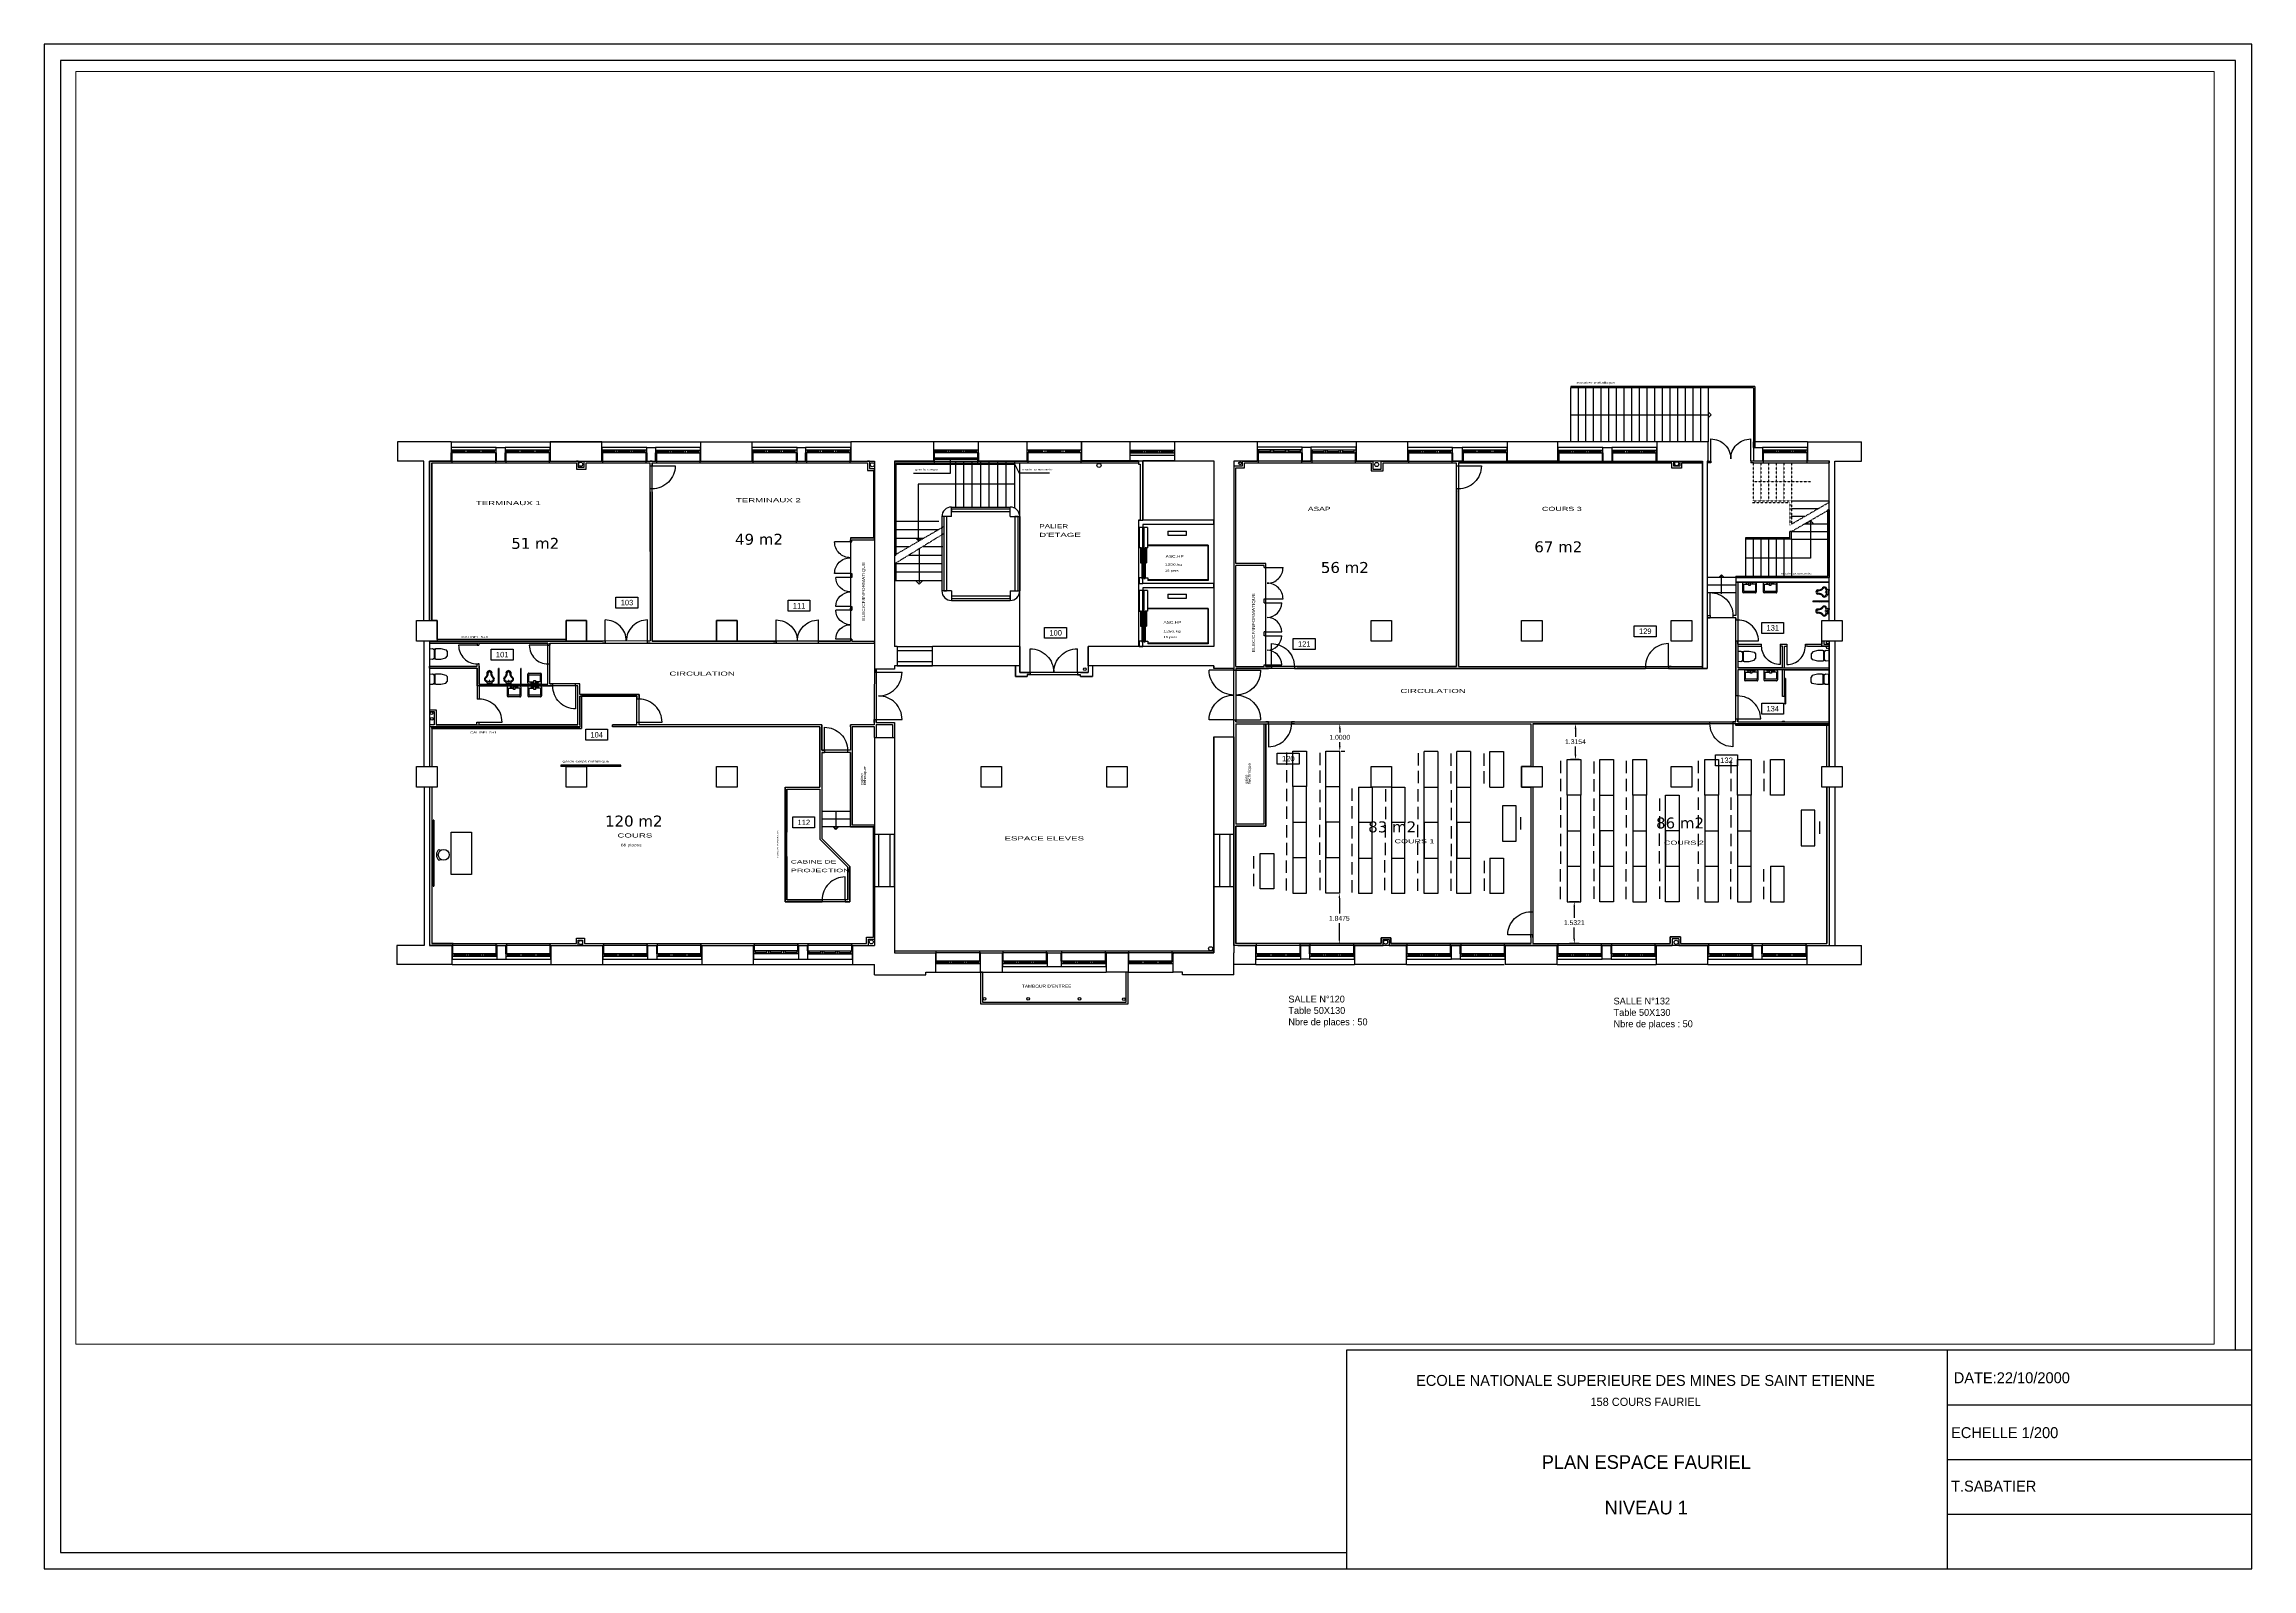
# Paper-space layout 'Layout1' of a CAD drawing. Extents: x 2 to 406, y 1 to 280.
# The model-space entities are those that its viewports show. They can reach past a viewport. Long polylines and large blocks are cut down to what shows.
import ezdxf

# ---------------------------------------------------------------- set-up
doc = ezdxf.new("R2010")
doc.units = 0
doc.header["$MEASUREMENT"] = 0
doc.header["$PDMODE"] = 3
doc.header["$PDSIZE"] = -1
doc.linetypes.add('_DASHED', pattern=[0.282222, 0.141111, -0.141111])
doc.linetypes.add('TRAIT_PLEIN', pattern=[0])
doc.layers.get('0').update_dxf_attribs({"color": 250, "linetype": 'TRAIT_PLEIN'})
doc.layers.get('DEFPOINTS').update_dxf_attribs({"color": 250, "linetype": 'CONTINUOUS'})
for name, color, linetype in [('ASCENSEURS', 1, 'TRAIT_PLEIN'), ('CAPACITE', 5, 'CONTINUOUS'), ('CLOIS1', 2, 'TRAIT_PLEIN'), ('ECRITURE', 250, 'CONTINUOUS'), ('ESCALIERS', 3, 'TRAIT_PLEIN'), ('MURS1', 7, 'TRAIT_PLEIN'), ('PORTE', 3, 'TRAIT_PLEIN'), ('SANITAIRE', 6, 'TRAIT_PLEIN'), ('SPACES', 150, 'TRAIT_PLEIN'), ('TEXTES', 6, 'TRAIT_PLEIN'), ('VITRE', 1, 'TRAIT_PLEIN')]:
    doc.layers.add(name, color=color, linetype=linetype)
doc.dimstyles.get("Standard").update_dxf_attribs({"dimtxt": 0.18, "dimasz": 0.18, "dimexe": 0.18, "dimexo": 0.0625, "dimgap": 0.09, "dimtad": 0, "dimtih": 1, "dimtoh": 1, "dimdec": 4, "dimzin": 0, "dimdsep": 46, "dimtxsty": 'Standard', "dimcen": 0.09, "dimadec": 0, "dimazin": 0, "dimtfac": 1, "dimtdec": 4, "dimtofl": 0, "dimtmove": 0, "dimatfit": 3, "dimfxl": 1, "dimtolj": 1, "dimtzin": 0, "dimarcsym": 0})

# ---------------------------------------------------------------- blocks, each defined once
blk = doc.blocks.new('*D357')
at = {"layer": 'CAPACITE', "color": 0, "transparency": 16777216}
for p, q in [((25.132, -2.365), (24.822, -2.365)), ((25.002, -2.545), (25.002, -2.843)), ((25.002, -3.501), (25.002, -3.203)), ((25.132, -3.681), (24.822, -3.681))]:
    blk.add_line(p, q, dxfattribs=at)
for points in [[(24.972, -2.545), (25.032, -2.545), (25.002, -2.365)], [(24.972, -3.501), (25.032, -3.501), (25.002, -3.681)]]:
    blk.add_solid(points, dxfattribs=at)
at = {"layer": 'DEFPOINTS', "color": 0, "transparency": 16777216}
for p in [(25.002, -2.365), (25.194, -2.365), (25.194, -3.681)]:
    blk.add_point(p, dxfattribs=at)
at = {"layer": 'CAPACITE', "color": 0, "transparency": 16777216, "insert": (25.002, -3.023), "char_height": 0.18, "attachment_point": 5}
blk.add_mtext('\\A1;1.3154', dxfattribs=at)
blk = doc.blocks.new('*D358')
at = {"layer": 'CAPACITE', "color": 0, "transparency": 16777216}
for p, q in [((16.423, -2.365), (16.553, -2.365)), ((16.373, -2.545), (16.373, -2.685)), ((16.373, -3.185), (16.373, -3.045)), ((16.423, -3.365), (16.553, -3.365))]:
    blk.add_line(p, q, dxfattribs=at)
for points in [[(16.343, -2.545), (16.403, -2.545), (16.373, -2.365)], [(16.343, -3.185), (16.403, -3.185), (16.373, -3.365)]]:
    blk.add_solid(points, dxfattribs=at)
at = {"layer": 'DEFPOINTS', "color": 0, "transparency": 16777216}
for p in [(16.361, -2.365), (16.373, -2.365), (16.361, -3.365)]:
    blk.add_point(p, dxfattribs=at)
at = {"layer": 'CAPACITE', "color": 0, "transparency": 16777216, "insert": (16.373, -2.865), "char_height": 0.18, "attachment_point": 5}
blk.add_mtext('\\A1;1.0000', dxfattribs=at)
blk = doc.blocks.new('*D359')
at = {"layer": 'CAPACITE', "color": 0, "transparency": 16777216}
for p, q in [((25.132, -8.881), (24.778, -8.881)), ((24.958, -9.061), (24.958, -9.467)), ((25.132, -10.413), (24.778, -10.413)), ((24.958, -10.233), (24.958, -9.827))]:
    blk.add_line(p, q, dxfattribs=at)
for points in [[(24.928, -9.061), (24.988, -9.061), (24.958, -8.881)], [(24.928, -10.233), (24.988, -10.233), (24.958, -10.413)]]:
    blk.add_solid(points, dxfattribs=at)
at = {"layer": 'DEFPOINTS', "color": 0, "transparency": 16777216}
for p in [(25.194, -8.881), (24.958, -10.413), (25.194, -10.413)]:
    blk.add_point(p, dxfattribs=at)
at = {"layer": 'CAPACITE', "color": 0, "transparency": 16777216, "insert": (24.958, -9.647), "char_height": 0.18, "attachment_point": 5}
blk.add_mtext('\\A1;1.5321', dxfattribs=at)
blk = doc.blocks.new('*D360')
at = {"layer": 'CAPACITE', "color": 0, "transparency": 16777216}
for p, q in [((16.298, -8.565), (16.178, -8.565)), ((16.358, -8.745), (16.358, -9.309)), ((16.358, -10.233), (16.358, -9.669)), ((16.298, -10.413), (16.178, -10.413))]:
    blk.add_line(p, q, dxfattribs=at)
for points in [[(16.328, -8.745), (16.388, -8.745), (16.358, -8.565)], [(16.328, -10.233), (16.388, -10.233), (16.358, -10.413)]]:
    blk.add_solid(points, dxfattribs=at)
at = {"layer": 'DEFPOINTS', "color": 0, "transparency": 16777216}
for p in [(16.361, -8.565), (16.358, -10.413), (16.361, -10.413)]:
    blk.add_point(p, dxfattribs=at)
at = {"layer": 'CAPACITE', "color": 0, "transparency": 16777216, "insert": (16.358, -9.489), "char_height": 0.18, "attachment_point": 5}
blk.add_mtext('\\A1;1.8475', dxfattribs=at)

msp = doc.modelspace()

# ---------------------------------------------------------------- hatches: boundary and pattern name
at = {"layer": 'CLOIS1'}
h = msp.add_hatch(dxfattribs=at)
h.set_pattern_fill('ANSI31', color=256, scale=0.5, style=0)
edge = h.paths.add_edge_path()
edge.add_line((34.29167, 2.12256), (33.69271, 2.12256))
edge.add_line((33.69271, 2.12256), (33.69271, 2.09256))
edge.add_line((34.29167, 2.09256), (33.69271, 2.09256))
edge.add_line((34.29167, 2.09256), (34.29167, 2.12256))

# ---------------------------------------------------------------- linework, layer by layer
at = {"layer": 'ASCENSEURS'}
for p, q in [((9.16797, 4.818), (9.02909, 4.818)), ((9.02909, 4.818), (9.02909, 4.06907)), ((9.02909, 4.8108), (9.02909, 4.06907)), ((9.07433, 4.06907), (9.02909, 4.06907)), ((9.11433, 4.06907), (9.07433, 4.06907)), ((9.07433, 4.06907), (9.07433, 3.51851)), ((9.11433, 4.06907), (9.11433, 3.51851)), ((9.16797, 2.768), (9.16797, 4.818)), ((9.16797, 4.63275), (9.16797, 3.04063)), ((9.33933, 4.818), (9.20433, 4.818)), ((9.20433, 4.818), (9.20433, 2.96791)), ((9.29468, 4.06907), (9.25468, 4.06907)), ((9.25468, 4.06907), (9.25468, 3.51851)), ((9.29468, 4.06907), (9.29468, 3.51851)), ((9.29468, 4.06907), (9.33933, 4.06907)), ((9.33933, 4.818), (9.33933, 4.06907)), ((9.33933, 4.16291), (9.33933, 4.14291)), ((11.55906, 4.16291), (9.33933, 4.16291)), ((11.53906, 4.14291), (9.33933, 4.14291)), ((10.08364, 4.68423), (10.08364, 4.53423)), ((10.08364, 4.68423), (10.76471, 4.68423)), ((10.08364, 4.53423), (10.76471, 4.53423)), ((10.76471, 4.53423), (10.76471, 4.68423)), ((11.53906, 4.14291), (11.53906, 2.8929)), ((11.55906, 4.16291), (11.55906, 2.8729)), ((9.07433, 3.51851), (9.11433, 3.51851)), ((9.16797, 3.51851), (9.12797, 3.51851)), ((9.12797, 3.51851), (9.12797, 2.9455)), ((9.16797, 3.51851), (9.16797, 2.9455)), ((9.24433, 3.51851), (9.20433, 3.51851)), ((9.20433, 3.51851), (9.20433, 2.9455)), ((9.24433, 3.51851), (9.24433, 2.9455)), ((9.25468, 3.51851), (9.29468, 3.51851)), ((9.12797, 2.96791), (9.02909, 2.96791)), ((9.02909, 2.96791), (9.02909, 2.768)), ((9.02909, 2.768), (9.16797, 2.768)), ((9.16797, 2.50645), (9.02909, 2.50645)), ((9.02909, 2.50645), (9.02909, 1.75808)), ((9.12797, 2.9455), (9.16797, 2.9455)), ((9.16797, 0.457), (9.16797, 2.507)), ((9.20433, 2.9455), (9.24433, 2.9455)), ((9.33933, 2.507), (9.20433, 2.507)), ((9.20433, 2.507), (9.20433, 0.65691)), ((9.24385, 2.96791), (9.34311, 2.96791)), ((9.33933, 2.507), (9.33933, 1.75808)), ((9.34311, 2.96791), (9.34311, 2.8929)), ((9.34311, 2.8929), (9.34311, 2.8729)), ((11.53906, 2.8929), (9.34311, 2.8929)), ((11.55906, 2.8729), (9.34311, 2.8729)), ((9.02909, 1.75808), (9.07433, 1.75808)), ((9.11433, 1.75808), (9.07433, 1.75808)), ((9.07433, 1.75808), (9.07433, 1.20752)), ((9.11433, 1.75808), (9.11433, 1.20752)), ((9.16797, 2.42447), (9.16797, 0.83235)), ((9.33933, 1.75808), (9.25468, 1.75808)), ((9.25468, 1.75808), (9.25468, 1.20752)), ((9.29468, 1.75808), (9.29468, 1.20752)), ((9.33933, 1.85191), (9.33933, 1.83191)), ((11.55906, 1.85191), (9.33933, 1.85191)), ((11.53906, 1.83191), (9.33933, 1.83191)), ((10.08364, 2.37323), (10.08364, 2.22323)), ((10.08364, 2.37323), (10.76471, 2.37323)), ((10.08364, 2.22323), (10.76471, 2.22323)), ((10.76471, 2.22323), (10.76471, 2.37323)), ((11.53906, 1.83191), (11.53906, 0.58191)), ((11.55906, 1.85191), (11.55906, 0.56191)), ((9.07433, 1.20752), (9.11433, 1.20752)), ((9.16797, 1.20752), (9.12797, 1.20752)), ((9.12797, 1.20752), (9.12797, 0.6345)), ((9.16797, 1.20752), (9.16797, 0.6345)), ((9.24433, 1.20752), (9.20433, 1.20752)), ((9.20433, 1.20752), (9.20433, 0.6345)), ((9.24433, 1.20752), (9.24433, 0.6345)), ((9.25468, 1.20752), (9.29468, 1.20752)), ((9.12797, 0.65691), (9.02909, 0.65691)), ((9.02909, 0.65691), (9.02909, 0.45701)), ((9.02909, 0.45701), (9.16797, 0.457)), ((9.02909, 0.45701), (9.02909, 0.45701)), ((9.02909, 0.45701), (9.16797, 0.457)), ((9.12797, 0.6345), (9.16797, 0.6345)), ((9.16797, 0.457), (9.16797, 0.457)), ((9.20433, 0.6345), (9.24433, 0.6345)), ((9.24385, 0.65691), (9.34311, 0.65691)), ((9.34311, 0.65691), (9.34311, 0.58191)), ((9.34311, 0.58191), (9.34311, 0.56191)), ((11.53906, 0.58191), (9.34311, 0.58191)), ((11.55906, 0.56191), (9.34311, 0.56191))]:
    msp.add_line(p, q, dxfattribs=at)
at = {"layer": 'CAPACITE'}
for p, q in [((14.42022, -3.41482), (14.42022, -3.86482)), ((14.66092, -3.36548), (15.16092, -3.36548)), ((14.66092, -4.66548), (14.66092, -3.36548)), ((15.16092, -3.36548), (15.16092, -4.66548)), ((15.64032, -3.42739), (15.64032, -3.87739)), ((15.86092, -8.56548), (15.86092, -3.36548)), ((15.86092, -3.36548), (16.36092, -3.36548)), ((16.36092, -3.36548), (16.36092, -8.56548)), ((19.24125, -3.43959), (19.24125, -3.88959)), ((19.46092, -8.58299), (19.46092, -3.38299)), ((19.96092, -3.38299), (19.46092, -3.38299)), ((19.46092, -3.38299), (19.46092, -3.38299)), ((19.96092, -3.38299), (19.96092, -8.58299)), ((20.43618, -3.45216), (20.43618, -3.90216)), ((20.66092, -8.58299), (20.66092, -3.38299)), ((21.16092, -3.38299), (20.66092, -3.38299)), ((21.16092, -3.38299), (21.16092, -8.58299)), ((21.64369, -3.45216), (21.64369, -3.90216)), ((21.86092, -4.68299), (21.86092, -3.38299)), ((21.86092, -3.38299), (22.36092, -3.38299)), ((22.36092, -3.38299), (22.36092, -4.68748)), ((24.45331, -3.73027), (24.45331, -4.18027)), ((24.69401, -3.68093), (25.19401, -3.68093)), ((24.69401, -4.98093), (24.69401, -3.68093)), ((25.19401, -3.68093), (25.19401, -4.98093)), ((25.6734, -3.74283), (25.6734, -4.19283)), ((25.89401, -8.88093), (25.89401, -3.68093)), ((25.89401, -3.68093), (26.39401, -3.68093)), ((26.39401, -3.68093), (26.39401, -8.88093)), ((26.85695, -3.73019), (26.85695, -4.18019)), ((27.09765, -3.68085), (27.59765, -3.68085)), ((27.09765, -4.98085), (27.09765, -3.68085)), ((27.59765, -3.68085), (27.59765, -4.98085)), ((29.49121, -3.73019), (29.49121, -4.18019)), ((29.73191, -3.68085), (30.23191, -3.68085)), ((29.73191, -4.98085), (29.73191, -3.68085)), ((30.23191, -3.68085), (30.23191, -4.98085)), ((30.69485, -3.73019), (30.69485, -4.18019)), ((30.93555, -3.68085), (31.43555, -3.68085)), ((30.93555, -4.98085), (30.93555, -3.68085)), ((31.43555, -3.68085), (31.43555, -4.98085)), ((31.89849, -3.73019), (31.89849, -4.18019)), ((32.13919, -3.68085), (32.63919, -3.68085)), ((32.13919, -4.98085), (32.13919, -3.68085)), ((32.63919, -3.68085), (32.63919, -4.98085)), ((14.42022, -4.06482), (14.42022, -4.51482)), ((14.42022, -4.74717), (14.42022, -5.19717)), ((15.16092, -4.66548), (14.66092, -4.66548)), ((14.66092, -4.66548), (14.66092, -5.96548)), ((15.16092, -5.96548), (15.16092, -4.66548)), ((15.64032, -4.07739), (15.64032, -4.52739)), ((15.64032, -4.78488), (15.64032, -5.23488)), ((15.86092, -4.66548), (16.36092, -4.66548)), ((16.36092, -4.66548), (16.36092, -5.96548)), ((16.81009, -4.73461), (16.81009, -5.18461)), ((17.06092, -4.68299), (17.56092, -4.68299)), ((17.06092, -4.68299), (17.06092, -5.98299)), ((18.2675, -4.68299), (17.5175, -4.68299)), ((17.56092, -4.68299), (17.56092, -5.98299)), ((18.04631, -4.75937), (18.04631, -5.20937)), ((18.26092, -4.68299), (18.76092, -4.68299)), ((18.26092, -4.68299), (18.26092, -5.98299)), ((18.76092, -4.68299), (18.76092, -5.98299)), ((19.22867, -4.75937), (19.22867, -5.20937)), ((19.24125, -4.08959), (19.24125, -4.53959)), ((19.46092, -4.68299), (19.96092, -4.68299)), ((19.96092, -4.68299), (19.96092, -5.98299)), ((20.43618, -4.10216), (20.43618, -4.55216)), ((20.44876, -4.79708), (20.44876, -5.24708)), ((20.66092, -4.68299), (21.16092, -4.68299)), ((21.16092, -4.68299), (21.16092, -5.98299)), ((21.64369, -4.10216), (21.64369, -4.55216)), ((21.86092, -4.68299), (22.36092, -4.68299)), ((24.45331, -4.38027), (24.45331, -4.83027)), ((25.6734, -4.39283), (25.6734, -4.84283)), ((26.85695, -4.38019), (26.85695, -4.83019)), ((29.49121, -4.38019), (29.49121, -4.83019)), ((30.69485, -4.38019), (30.69485, -4.83019)), ((31.89849, -4.38019), (31.89849, -4.83019)), ((14.42022, -5.39717), (14.42022, -5.84717)), ((15.64032, -5.43488), (15.64032, -5.88488)), ((16.81009, -5.38461), (16.81009, -5.83461)), ((18.04631, -5.40937), (18.04631, -5.85937)), ((19.22867, -5.40937), (19.22867, -5.85937)), ((20.44876, -5.44708), (20.44876, -5.89708)), ((22.8252, -5.36817), (22.3252, -5.36817)), ((22.3252, -5.36817), (22.3252, -6.66817)), ((22.8252, -6.66817), (22.8252, -5.36817)), ((24.45331, -5.06262), (24.45331, -5.51262)), ((25.19401, -4.98093), (24.69401, -4.98093)), ((24.69401, -4.98093), (24.69401, -6.28093)), ((25.19401, -6.28093), (25.19401, -4.98093)), ((25.6734, -5.10033), (25.6734, -5.55033)), ((25.89401, -4.98093), (26.39401, -4.98093)), ((26.39401, -4.98093), (26.39401, -6.28093)), ((26.85695, -5.06254), (26.85695, -5.51254)), ((27.59765, -4.98085), (27.09765, -4.98085)), ((27.09765, -4.98085), (27.09765, -6.28085)), ((27.59765, -6.28085), (27.59765, -4.98085)), ((28.07704, -5.10025), (28.07704, -5.55025)), ((28.29765, -8.88085), (28.29765, -4.98085)), ((28.29765, -4.98085), (28.79765, -4.98085)), ((28.79765, -4.98085), (28.79765, -6.28085)), ((29.49121, -5.06254), (29.49121, -5.51254)), ((30.23191, -4.98085), (29.73191, -4.98085)), ((29.73191, -4.98085), (29.73191, -6.28085)), ((30.23191, -6.28085), (30.23191, -4.98085)), ((30.69485, -5.06254), (30.69485, -5.51254)), ((31.43555, -4.98085), (30.93555, -4.98085)), ((30.93555, -4.98085), (30.93555, -6.28085)), ((31.43555, -6.28085), (31.43555, -4.98085)), ((32.63919, -4.98085), (32.13919, -4.98085)), ((33.76546, -5.52971), (33.26546, -5.52971)), ((33.26546, -5.52971), (33.26546, -6.82971)), ((33.76546, -6.82971), (33.76546, -5.52971)), ((14.42022, -6.07953), (14.42022, -6.52953)), ((14.66092, -5.96548), (15.16092, -5.96548)), ((14.66092, -5.96548), (14.66092, -7.26548)), ((15.16092, -7.26548), (15.16092, -5.96548)), ((15.62774, -6.06696), (15.62774, -6.51696)), ((16.36092, -5.96548), (15.86092, -5.96548)), ((15.86092, -5.96548), (15.86092, -7.26548)), ((16.81009, -6.11724), (16.81009, -6.56724)), ((17.56092, -5.98299), (17.06092, -5.98299)), ((17.06092, -5.98299), (17.06092, -7.28299)), ((17.56092, -8.58299), (17.56092, -5.98299)), ((18.03373, -6.07915), (18.03373, -6.52915)), ((18.76092, -5.98299), (18.26092, -5.98299)), ((18.26092, -5.98299), (18.26092, -7.28299)), ((18.76092, -8.58299), (18.76092, -5.98299)), ((19.21609, -6.06658), (19.21609, -6.51658)), ((19.96092, -5.98299), (19.46092, -5.98299)), ((19.46092, -5.98299), (19.46092, -7.28299)), ((20.44876, -6.11686), (20.44876, -6.56686)), ((21.16092, -5.98299), (20.66092, -5.98299)), ((20.66092, -5.98299), (20.66092, -7.28299)), ((22.99493, -5.7861), (22.99493, -6.2361)), ((24.45331, -5.71262), (24.45331, -6.16262)), ((24.45331, -6.39497), (24.45331, -6.84497)), ((24.69401, -6.28093), (25.19401, -6.28093)), ((24.69401, -6.28093), (24.69401, -7.58093)), ((25.19401, -7.58093), (25.19401, -6.28093)), ((25.66082, -6.3824), (25.66082, -6.8324)), ((25.6734, -5.75033), (25.6734, -6.20033)), ((26.39401, -6.28093), (25.89401, -6.28093)), ((25.89401, -6.28093), (25.89401, -7.58093)), ((26.85695, -5.71254), (26.85695, -6.16254)), ((26.85695, -6.39489), (26.85695, -6.84489)), ((27.09765, -6.28085), (27.59765, -6.28085)), ((27.09765, -6.28085), (27.09765, -7.58085)), ((27.59765, -7.58085), (27.59765, -6.28085)), ((28.06447, -6.38232), (28.06447, -6.83232)), ((28.07704, -5.75025), (28.07704, -6.20025)), ((28.79765, -6.28085), (28.29765, -6.28085)), ((28.29765, -6.28085), (28.29765, -7.58085)), ((28.79765, -6.28085), (28.79765, -8.88085)), ((29.49121, -5.71254), (29.49121, -6.16254)), ((29.49121, -6.39489), (29.49121, -6.84489)), ((29.73191, -6.28085), (30.23191, -6.28085)), ((29.73191, -6.28085), (29.73191, -7.58085)), ((30.23191, -7.58085), (30.23191, -6.28085)), ((30.69485, -5.71254), (30.69485, -6.16254)), ((30.69485, -6.39489), (30.69485, -6.84489)), ((30.93555, -6.28085), (31.43555, -6.28085)), ((30.93555, -6.28085), (30.93555, -7.58085)), ((31.43555, -7.58085), (31.43555, -6.28085)), ((33.9352, -5.94764), (33.9352, -6.39764)), ((13.21271, -7.21077), (13.21271, -7.66077)), ((13.46091, -8.41302), (13.46091, -7.11302)), ((13.46091, -7.11302), (13.96091, -7.11302)), ((13.56751, -7.11302), (13.96091, -7.11302)), ((13.96091, -7.11302), (13.96091, -8.41302)), ((14.42022, -6.72953), (14.42022, -7.17953)), ((14.66092, -7.26548), (15.16092, -7.26548)), ((14.66092, -7.26548), (14.66092, -8.56548)), ((15.16092, -8.56548), (15.16092, -7.26548)), ((15.62774, -6.71696), (15.62774, -7.16696)), ((15.86092, -7.26548), (16.36092, -7.26548)), ((16.81009, -6.76724), (16.81009, -7.21724)), ((18.03373, -6.72915), (18.03373, -7.17915)), ((19.21609, -6.71658), (19.21609, -7.16658)), ((20.44876, -6.76686), (20.44876, -7.21686)), ((22.3252, -6.66817), (22.8252, -6.66817)), ((24.45331, -7.04497), (24.45331, -7.49497)), ((25.66082, -7.0324), (25.66082, -7.4824)), ((26.85695, -7.04489), (26.85695, -7.49489)), ((28.06447, -7.03232), (28.06447, -7.48232)), ((29.49121, -7.04489), (29.49121, -7.49489)), ((30.69485, -7.04489), (30.69485, -7.49489)), ((33.26546, -6.82971), (33.76546, -6.82971)), ((13.21271, -7.86077), (13.21271, -8.31077)), ((14.40765, -7.37417), (14.40765, -7.82417)), ((14.40765, -8.02417), (14.40765, -8.47417)), ((15.64032, -7.3616), (15.64032, -7.8116)), ((15.64032, -8.0116), (15.64032, -8.4616)), ((16.81009, -7.43702), (16.81009, -7.88702)), ((17.06092, -7.28299), (17.56092, -7.28299)), ((17.06092, -7.28299), (17.06092, -8.58299)), ((18.00858, -7.36123), (18.00858, -7.81123)), ((18.00858, -8.01123), (18.00858, -8.46123)), ((18.26092, -7.28299), (18.76092, -7.28299)), ((18.26092, -7.28299), (18.26092, -8.58299)), ((19.21609, -7.38637), (19.21609, -7.83637)), ((19.21609, -8.03637), (19.21609, -8.48637)), ((19.46092, -7.28299), (19.96092, -7.28299)), ((20.43618, -7.38637), (20.43618, -7.83637)), ((20.43618, -8.03637), (20.43618, -8.48637)), ((20.66092, -7.28299), (21.16092, -7.28299)), ((21.66092, -7.38299), (21.66092, -7.83299)), ((21.66092, -8.03299), (21.66092, -8.48299)), ((21.86092, -7.28299), (22.36092, -7.28299)), ((21.86092, -7.28299), (21.86092, -8.58299)), ((22.36092, -7.28299), (22.36092, -8.58299)), ((24.44073, -7.68961), (24.44073, -8.13961)), ((24.69401, -7.58093), (25.19401, -7.58093)), ((24.69401, -7.58093), (24.69401, -8.88093)), ((25.19401, -8.88093), (25.19401, -7.58093)), ((25.6734, -7.67705), (25.6734, -8.12705)), ((25.89401, -7.58093), (26.39401, -7.58093)), ((26.84437, -7.68954), (26.84437, -8.13954)), ((27.09765, -7.58085), (27.59765, -7.58085)), ((27.09765, -7.58085), (27.09765, -8.88085)), ((27.59765, -8.88085), (27.59765, -7.58085)), ((28.07704, -7.67697), (28.07704, -8.12697)), ((28.29765, -7.58085), (28.79765, -7.58085)), ((29.47863, -7.68954), (29.47863, -8.13954)), ((29.73191, -7.58085), (30.23191, -7.58085)), ((29.73191, -7.58085), (29.73191, -8.88085)), ((30.23191, -8.88085), (30.23191, -7.58085)), ((30.68227, -7.68954), (30.68227, -8.13954)), ((30.93555, -7.58085), (31.43555, -7.58085)), ((30.93555, -7.58085), (30.93555, -8.88085)), ((31.43555, -8.88085), (31.43555, -7.58085)), ((31.88592, -7.68954), (31.88592, -8.13954)), ((32.13919, -7.58085), (32.63919, -7.58085)), ((32.13919, -7.58085), (32.13919, -8.88085)), ((32.63919, -8.88085), (32.63919, -7.58085)), ((13.96091, -8.41302), (13.46091, -8.41302)), ((14.66092, -8.56548), (15.16092, -8.56548)), ((16.36092, -8.56548), (15.86092, -8.56548)), ((16.81009, -8.08702), (16.81009, -8.53702)), ((17.56092, -8.58299), (17.06092, -8.58299)), ((18.76092, -8.58299), (18.26092, -8.58299)), ((19.96092, -8.58299), (19.46092, -8.58299)), ((21.16092, -8.58299), (20.66092, -8.58299)), ((22.36092, -8.58299), (21.86092, -8.58299)), ((24.44073, -8.33961), (24.44073, -8.78961)), ((24.69401, -8.88093), (25.19401, -8.88093)), ((25.6734, -8.32705), (25.6734, -8.77705)), ((26.39401, -8.88093), (25.89401, -8.88093)), ((26.84437, -8.33954), (26.84437, -8.78954)), ((27.09765, -8.88085), (27.59765, -8.88085)), ((28.07704, -8.32697), (28.07704, -8.77697)), ((28.79765, -8.88085), (28.29765, -8.88085)), ((29.47863, -8.33954), (29.47863, -8.78954)), ((29.73191, -8.88085), (30.23191, -8.88085)), ((30.68227, -8.33954), (30.68227, -8.78954)), ((30.93555, -8.88085), (31.43555, -8.88085)), ((31.88592, -8.33954), (31.88592, -8.78954)), ((32.13919, -8.88085), (32.63919, -8.88085))]:
    msp.add_line(p, q, dxfattribs=at)
at = {"layer": 'CLOIS1'}
for p, q in [((-16.1254, 7.54472), (-16.1554, 7.54472)), ((-16.1554, 7.54472), (-16.1554, 7.24472)), ((-16.1554, 7.24472), (-16.1554, 7.54472)), ((-16.1554, 7.54472), (-16.1254, 7.54472)), ((-16.1254, 7.54472), (-16.1254, 7.17472)), ((-14.5054, 7.54472), (-14.5354, 7.54472)), ((-14.5354, 7.54472), (-14.5354, 7.17472)), ((-14.5354, 7.54472), (-14.5054, 7.54472)), ((-14.5054, 7.54472), (-14.5054, 7.24472)), ((-14.5054, 7.54472), (-14.5054, 7.24472)), ((-14.1535, 7.54472), (-14.1835, 7.54472)), ((-14.1835, 7.54472), (-14.1835, 7.24472)), ((-14.1835, 7.24472), (-14.1835, 7.54472)), ((-14.1835, 7.54472), (-14.1535, 7.54472)), ((-14.1535, 7.54472), (-14.1535, 7.17472)), ((-12.5335, 7.54472), (-12.5635, 7.54472)), ((-12.5635, 7.54472), (-12.5635, 7.17472)), ((-12.5635, 7.54472), (-12.5335, 7.54472)), ((-12.5335, 7.54472), (-12.5335, 7.24472)), ((-12.5335, 7.54472), (-12.5335, 7.24472)), ((-12.5335, 7.54472), (-12.5335, 7.24472)), ((-10.6135, 7.54472), (-10.6435, 7.54472)), ((-10.6435, 7.54472), (-10.6435, 7.24472)), ((-10.6435, 7.24472), (-10.6435, 7.54472)), ((-10.6435, 7.54472), (-10.6135, 7.54472)), ((-10.6135, 7.54472), (-10.6135, 7.17472)), ((-8.99349, 7.54472), (-9.02349, 7.54472)), ((-9.02349, 7.54472), (-9.02349, 7.17472)), ((-9.02349, 7.54472), (-8.9935, 7.54472)), ((-8.9935, 7.54472), (-8.99349, 7.24472)), ((-8.99349, 7.54472), (-8.99349, 7.24472)), ((-8.6425, 7.54472), (-8.6725, 7.54472)), ((-8.6725, 7.54472), (-8.6725, 7.24472)), ((-8.6725, 7.24472), (-8.6725, 7.54472)), ((-8.6725, 7.54472), (-8.6425, 7.54472)), ((-8.6425, 7.54472), (-8.6425, 7.17472)), ((-7.02249, 7.54472), (-7.05249, 7.54472)), ((-7.05249, 7.54472), (-7.05249, 7.17472)), ((-7.05249, 7.54472), (-7.02249, 7.54472)), ((-7.02249, 7.54472), (-7.02249, 7.24472)), ((-5.14208, 7.24472), (-5.14208, 7.54472)), ((-5.14208, 7.54472), (-5.11492, 7.54472)), ((-5.11492, 7.54472), (-5.11492, 7.17472)), ((-3.49492, 7.54472), (-3.52492, 7.54472)), ((-3.52492, 7.54472), (-3.52492, 7.17472)), ((-3.52492, 7.54472), (-3.49492, 7.54472)), ((-3.49492, 7.54472), (-3.49492, 7.24472)), ((-3.49492, 7.54472), (-3.49492, 7.24472)), ((-3.1493, 7.54472), (-3.1793, 7.54472)), ((-3.1793, 7.54472), (-3.1793, 7.24472)), ((-3.1793, 7.24472), (-3.1793, 7.54472)), ((-3.1793, 7.54472), (-3.1493, 7.54472)), ((-3.1493, 7.54472), (-3.1493, 7.17472)), ((-1.5293, 7.54472), (-1.5593, 7.54472)), ((-1.5593, 7.54472), (-1.5593, 7.17472)), ((-1.5593, 7.54472), (-1.5293, 7.54472)), ((-1.5293, 7.54472), (-1.5293, 7.24472)), ((-1.5293, 7.54472), (-1.52774, 7.24472)), ((1.52751, 7.54701), (1.49751, 7.54701)), ((1.49751, 7.54701), (1.49751, 7.24701)), ((1.52751, 7.54701), (1.52751, 7.17701)), ((3.14752, 7.54701), (3.11752, 7.54701)), ((3.11752, 7.54701), (3.11752, 7.17701)), ((3.14752, 7.54701), (3.14752, 7.24701)), ((4.94913, 7.54701), (4.91913, 7.54701)), ((4.91913, 7.54701), (4.91913, 7.24701)), ((4.94913, 7.54701), (4.94913, 7.17701)), ((6.91914, 7.54701), (6.88913, 7.54701)), ((6.88913, 7.54701), (6.88913, 7.17701)), ((6.91914, 7.54701), (6.91914, 7.24701)), ((13.38043, 7.54966), (13.35043, 7.54966)), ((13.35043, 7.54966), (13.35043, 7.24966)), ((13.38043, 7.54966), (13.38043, 7.17966)), ((15.00043, 7.54966), (14.97043, 7.54966)), ((14.97043, 7.54966), (14.97043, 7.17966)), ((15.00043, 7.54966), (15.00043, 7.24966)), ((15.34751, 7.54966), (15.31751, 7.54966)), ((15.31751, 7.54966), (15.31751, 7.24701)), ((15.34751, 7.54966), (15.34751, 7.17966)), ((16.96752, 7.54966), (16.93752, 7.54966)), ((16.93752, 7.54966), (16.93752, 7.17966)), ((16.96752, 7.54966), (16.96752, 7.24966)), ((18.88593, 7.54259), (18.85593, 7.54259)), ((18.85593, 7.54259), (18.85593, 7.24701)), ((18.88593, 7.54259), (18.88593, 7.17966)), ((20.50593, 7.54259), (20.47593, 7.54259)), ((20.47593, 7.54259), (20.47593, 7.17966)), ((20.50593, 7.54259), (20.50593, 7.24259)), ((20.88673, 7.54259), (20.85673, 7.54259)), ((20.85673, 7.54259), (20.85673, 7.24259)), ((20.88673, 7.54259), (20.88673, 7.17966)), ((22.50673, 7.54259), (22.47673, 7.54259)), ((22.47673, 7.54259), (22.47673, 7.17966)), ((22.50673, 7.54259), (22.50673, 7.24966)), ((24.38751, 7.54259), (24.35751, 7.54259)), ((24.35751, 7.54259), (24.35751, 7.24259)), ((24.38751, 7.54259), (24.38751, 7.17966)), ((26.00751, 7.54259), (25.97751, 7.54259)), ((25.97751, 7.54259), (25.97751, 7.17966)), ((26.00751, 7.54259), (26.00751, 7.24259)), ((26.35751, 7.54259), (26.32751, 7.54259)), ((26.32751, 7.54259), (26.32751, 7.24966)), ((26.35751, 7.54259), (26.35751, 7.17966)), ((27.94751, 7.54259), (27.94751, 7.17966)), ((27.94751, 7.54259), (27.97751, 7.54259)), ((27.97751, 7.54259), (27.97751, 7.24259)), ((31.8475, 7.54259), (31.87751, 7.54259)), ((31.84751, 7.5426), (31.84751, 7.25008)), ((31.87751, 7.54259), (31.87751, 7.18455)), ((33.4975, 7.54259), (33.4675, 7.54259)), ((33.4675, 7.54259), (33.4675, 7.18455)), ((33.4975, 7.54259), (33.4975, 7.25008)), ((-16.95192, 7.24472), (-16.953, 1.40701)), ((-16.95192, 7.24472), (-16.1554, 7.24472)), ((-16.863, 7.17472), (-16.863, 1.40701)), ((-16.863, 7.17472), (-16.1254, 7.17472)), ((-16.86204, 7.24472), (-16.1554, 7.24472)), ((-16.1254, 7.17472), (-14.5354, 7.17472)), ((-14.5354, 7.17472), (-14.1535, 7.17472)), ((-14.5054, 7.24472), (-14.1835, 7.24472)), ((-14.5054, 7.24472), (-14.1835, 7.24472)), ((-14.1535, 7.17472), (-12.5635, 7.17472)), ((-12.5635, 7.17472), (-11.57193, 7.17472)), ((-12.5335, 7.24472), (-11.57285, 7.24472)), ((-12.5335, 7.24472), (-11.50192, 7.24472)), ((-11.50192, 7.24481), (-11.57193, 7.24481)), ((-11.57193, 7.17472), (-11.57193, 6.95095)), ((-11.57193, 6.95095), (-11.21169, 6.95095)), ((-11.50192, 7.24481), (-11.50192, 7.02095)), ((-11.50192, 7.02095), (-11.28169, 7.02095)), ((-11.28169, 7.02095), (-11.28169, 7.24472)), ((-11.28169, 7.24472), (-10.6435, 7.24472)), ((-11.21169, 6.95095), (-11.21169, 7.17472)), ((-11.21169, 7.17472), (-10.6135, 7.17472)), ((-11.20981, 7.24472), (-10.6435, 7.24472)), ((-10.6135, 7.17472), (-9.02349, 7.17472)), ((-9.02349, 7.17472), (-8.87815, 7.17472)), ((-8.99349, 7.24472), (-8.86597, 7.24472)), ((-8.99349, 7.24472), (-8.6725, 7.24472)), ((-8.87815, 7.17472), (-8.87815, 7.07028)), ((-8.87815, 7.07028), (-8.79849, 7.07028)), ((-8.79849, 7.24472), (-8.86849, 7.24472)), ((-8.79895, 7.24472), (-8.6725, 7.24472)), ((-8.79849, 7.17472), (-8.6425, 7.17472)), ((-8.79849, 7.17472), (-8.79849, 7.07028)), ((-8.6425, 7.17472), (-7.05249, 7.17472)), ((-7.05249, 7.17472), (-5.11492, 7.17472)), ((-7.02249, 7.24472), (-5.14208, 7.24472)), ((-5.11492, 7.17472), (-3.52492, 7.17472)), ((-3.52492, 7.17472), (-3.1493, 7.17472)), ((-3.49492, 7.24472), (-3.1793, 7.24472)), ((-3.49492, 7.24472), (-3.1793, 7.24472)), ((-3.1493, 7.17472), (-1.5593, 7.17472)), ((-1.5593, 7.17472), (-0.9123, 7.17472)), ((-1.5293, 7.24472), (-0.9123, 7.24472)), ((-1.52774, 7.24472), (-0.84115, 7.24481)), ((-0.9123, 7.17472), (-0.91116, 6.90454)), ((-0.84115, 7.24481), (-0.91116, 7.24481)), ((-0.91116, 6.90454), (-0.70865, 6.90454)), ((-0.84115, 7.24481), (-0.84115, 6.97454)), ((-0.84115, 6.97454), (-0.66249, 6.97454)), ((-0.70865, 6.90454), (-0.69462, 6.90454)), ((-0.69462, 6.90454), (-0.69462, 4.43038)), ((-0.66249, 4.43038), (-0.66249, 6.97454)), ((0.06751, 7.24701), (1.49751, 7.24701)), ((0.06751, 7.24701), (0.06751, 7.17701)), ((0.06751, 7.17701), (1.52751, 7.17701)), ((1.52751, 7.17701), (3.11752, 7.17701)), ((3.11752, 7.17701), (4.94913, 7.17701)), ((3.14752, 7.24701), (4.91913, 7.24701)), ((4.94913, 7.17701), (6.88913, 7.17701)), ((6.88913, 7.17701), (9.00797, 7.17701)), ((6.91914, 7.24701), (9.00797, 7.24701)), ((9.00797, 7.24701), (9.00797, 7.17701)), ((12.49752, 7.06591), (12.81148, 7.06591)), ((12.49752, 7.06591), (12.49752, -0.40799)), ((12.56752, 6.9959), (12.88148, 6.9959)), ((12.56752, 3.49597), (12.56752, 6.9959)), ((12.81148, 7.06591), (12.81148, 7.24701)), ((12.81148, 7.24701), (13.35043, 7.24701)), ((12.88148, 6.9959), (12.88148, 7.17966)), ((12.88148, 7.17966), (13.38043, 7.17966)), ((13.35043, 7.24966), (13.35043, 7.24966)), ((13.38043, 7.17966), (14.97043, 7.17966)), ((14.97043, 7.17966), (15.34751, 7.17966)), ((15.00043, 7.24701), (15.31751, 7.24701)), ((15.34751, 7.17966), (16.93167, 7.17966)), ((16.93167, 7.17966), (17.51954, 7.17966)), ((16.96752, 7.24701), (17.58954, 7.24701)), ((17.51954, 7.17966), (17.51954, 6.8819)), ((17.51954, 6.8819), (17.96252, 6.8819)), ((17.58954, 7.24701), (17.58954, 6.9519)), ((17.58954, 6.9519), (17.89252, 6.9519)), ((17.89252, 6.9519), (17.89252, 7.24701)), ((17.89252, 7.24701), (18.85593, 7.24701)), ((17.96252, 6.8819), (17.96278, 7.17966)), ((17.96278, 7.17966), (18.88593, 7.17966)), ((18.88593, 7.17966), (20.47593, 7.17966)), ((20.47593, 7.17966), (20.63628, 7.17966)), ((20.85673, 7.24259), (20.50593, 7.24259)), ((20.63628, 7.17966), (20.63628, 7.06815)), ((20.63628, 7.06815), (20.71593, 7.06815)), ((20.71593, 7.24259), (20.64593, 7.24259)), ((20.71593, 7.17966), (20.71593, 7.06815)), ((20.71593, 7.17966), (20.88673, 7.17966)), ((20.88673, 7.17966), (22.47673, 7.17966)), ((22.47673, 7.17966), (24.35751, 7.17966)), ((22.50672, 7.24259), (22.50672, 7.24259)), ((24.35751, 7.24259), (22.50672, 7.24259)), ((22.50674, 7.24259), (24.35751, 7.24259)), ((24.35751, 7.24966), (24.35751, 7.24966)), ((24.35751, 7.24259), (24.35751, 7.24259)), ((24.35751, 7.17966), (24.38751, 7.17966)), ((24.38751, 7.17966), (25.97751, 7.17966)), ((25.97751, 7.17966), (26.00751, 7.17966)), ((25.97917, 7.17966), (26.35751, 7.17966)), ((26.00751, 7.24259), (26.32751, 7.24259)), ((26.35751, 7.17966), (27.94751, 7.17966)), ((27.94751, 7.17966), (28.53229, 7.17966)), ((27.97751, 7.24259), (28.603, 7.24259)), ((28.533, 6.98587), (28.53229, 7.17966)), ((28.88585, 6.98587), (28.533, 6.98587)), ((28.603, 7.05587), (28.603, 7.24259)), ((28.81585, 7.05587), (28.603, 7.05587)), ((28.81585, 7.24259), (28.81585, 7.05587)), ((28.81585, 7.24259), (29.65251, 7.24259)), ((28.88711, 7.17966), (28.88585, 6.98587)), ((28.88711, 7.17941), (29.65251, 7.17964)), ((29.65251, 7.24259), (29.65253, 7.17964)), ((29.82251, 7.24701), (29.95714, 7.24701)), ((29.82251, 7.24701), (29.82251, 7.18455)), ((29.95714, 7.18455), (29.82251, 7.18455)), ((29.95714, 7.24701), (29.95714, 7.18455)), ((31.41892, 7.25008), (31.84751, 7.25008)), ((31.41892, 7.25008), (31.41892, 7.18455)), ((31.41892, 7.25008), (31.50719, 7.25008)), ((31.51251, 7.18455), (31.41892, 7.18455)), ((31.50719, 7.25008), (31.51251, 7.25008)), ((31.51251, 7.25008), (31.84751, 7.25008)), ((31.51251, 7.18455), (31.87987, 7.18455)), ((31.87987, 7.18455), (34.29251, 7.18455)), ((33.4975, 7.25008), (34.29251, 7.25008)), ((34.29251, 7.25008), (34.29251, 7.18455)), ((-8.79849, 6.22974), (-8.86849, 6.22974)), ((-8.86849, 6.12472), (-8.86849, 6.22974)), ((-8.86849, 6.12472), (-8.86849, 0.66103)), ((-8.79849, 6.12472), (-8.79849, 6.22974)), ((-8.79849, 6.12472), (-8.79849, 0.65701)), ((20.71593, 6.22761), (20.64593, 6.22761)), ((20.64593, 6.12259), (20.64593, 6.22761)), ((20.64593, 6.12259), (20.64593, -0.27729)), ((20.71593, 6.12259), (20.71593, 6.22761)), ((20.71593, 6.12259), (20.71593, -0.27729)), ((-1.54078, 4.43038), (-1.54078, 4.36038)), ((-1.54078, 4.43038), (-0.69462, 4.43038)), ((-1.54051, 4.28552), (-1.54051, 4.36045)), ((-1.54051, 4.28552), (-1.4835, 4.28552)), ((-1.4835, 4.36038), (-0.66249, 4.36038)), ((-1.4835, 4.28552), (-1.4835, 4.36027)), ((-0.66249, 4.36038), (-0.66249, 4.43038)), ((13.66368, 3.49597), (12.56752, 3.49597)), ((12.56752, -0.27729), (12.56752, 3.42597)), ((13.61119, 3.42597), (12.56752, 3.42597)), ((13.61119, 3.35122), (13.61119, 3.42597)), ((13.61119, 3.35122), (13.66368, 3.35122)), ((13.66368, 3.35122), (13.66368, 3.49597)), ((-1.54051, 3.13175), (-1.48378, 3.13175)), ((-1.54051, 3.13175), (-1.54051, 2.98818)), ((-1.4835, 2.98818), (-1.54051, 2.98818)), ((-1.48378, 3.13175), (-1.4835, 2.98818)), ((30.94075, 2.81749), (30.87075, 2.81749)), ((30.87075, 2.81749), (30.87075, 1.59046)), ((30.94075, 2.81749), (30.94075, 1.52046)), ((-1.54053, 1.78894), (-1.54053, 1.85718)), ((-1.54053, 1.78818), (-1.4835, 1.78818)), ((-1.54051, 1.92583), (-1.4835, 1.92583)), ((-1.54051, 1.92583), (-1.54051, 1.78894)), ((-1.4835, 1.92583), (-1.4835, 1.78894)), ((13.61119, 2.19745), (13.66368, 2.19745)), ((13.61119, 2.05388), (13.61119, 2.19745)), ((13.61119, 2.05388), (13.66368, 2.05388)), ((13.66368, 2.05388), (13.66368, 2.19745)), ((33.69271, 2.12256), (33.69271, 2.09256)), ((34.29167, 2.12256), (33.69271, 2.12256)), ((34.29167, 2.09256), (33.69271, 2.09256)), ((34.29167, 2.09256), (34.29167, 2.12256)), ((-16.953, 1.40701), (-16.863, 1.40701)), ((13.66368, 0.99153), (13.61119, 0.99153)), ((13.61119, 0.85388), (13.61119, 0.99153)), ((13.66368, 0.85388), (13.61119, 0.85388)), ((13.66368, 0.85388), (13.66368, 0.99153)), ((29.82251, 1.59046), (29.82251, 1.59046)), ((29.82251, 1.59046), (29.82251, 1.51081)), ((29.82251, 1.59046), (29.92695, 1.59046)), ((29.82251, 1.52046), (29.82251, 1.52046)), ((29.82251, 1.51081), (29.92695, 1.51081)), ((29.92695, 1.59046), (29.92695, 1.51081)), ((30.87075, 1.59046), (30.76749, 1.59046)), ((30.76749, 1.59046), (30.76749, 1.51081)), ((30.87075, 1.51081), (30.76749, 1.51081)), ((30.87075, 1.51081), (30.87075, 1.42545)), ((30.94075, 1.42545), (30.87075, 1.42545)), ((30.94075, 1.52046), (30.94075, 1.42545)), ((-16.95192, 0.65701), (-16.95192, 0.58701)), ((-16.95192, 0.65701), (-11.94715, 0.65701)), ((-16.95192, 0.58701), (-15.20218, 0.58701)), ((-16.94875, 0.65701), (-10.6185, 0.65701)), ((-16.67249, 0.71701), (-16.67249, 0.65701)), ((-16.67249, 0.71701), (-11.94715, 0.71701)), ((-16.67249, 0.71701), (-16.67249, 0.65701)), ((-15.20218, 0.58701), (-15.20218, 0.50246)), ((-15.20218, 0.50246), (-15.1377, 0.50246)), ((-15.1377, 0.58701), (-15.1377, 0.50246)), ((-15.1377, 0.58701), (-12.61385, 0.58701)), ((-12.61385, 0.58701), (-12.61385, 0.58701)), ((-12.61385, 0.58701), (-12.61385, 0.50246)), ((-12.61385, 0.50246), (-12.54937, 0.50246)), ((-12.54937, 0.58701), (-12.54937, 0.50246)), ((-12.54385, 0.58701), (-10.6185, 0.58701)), ((-12.54385, 0.58701), (-12.54385, 0.58701)), ((-11.94715, 0.65701), (-11.94715, 0.71701)), ((-11.94715, 0.71701), (-11.947, 0.65701)), ((-10.51923, 0.65664), (-10.61874, 0.65664)), ((-10.51923, 0.58701), (-10.6185, 0.58701)), ((-10.51923, 0.65664), (-10.51923, 0.58701)), ((-8.96886, 0.58701), (-8.96886, 0.66103)), ((-8.96886, 0.66103), (-8.86849, 0.66103)), ((-8.8685, 0.58701), (-8.96886, 0.58701)), ((-8.8685, 0.58701), (-4.35883, 0.58701)), ((-8.79849, 0.65701), (-4.35883, 0.65701)), ((-6.43683, 0.65701), (-5.68683, 0.65701)), ((-4.35883, 0.65701), (-4.25847, 0.65701)), ((-4.25847, 0.58701), (-4.35883, 0.58701)), ((-4.25847, 0.65701), (-4.25847, 0.58701)), ((-2.7092, 0.65701), (-1.54078, 0.65701)), ((-2.7092, 0.58701), (-2.7092, 0.65701)), ((-2.7092, 0.58701), (-0.66056, 0.58701)), ((-1.4835, 0.72583), (-1.54051, 0.72583)), ((-1.54051, 0.72583), (-1.54051, 0.65701)), ((-1.4835, 0.72583), (-1.4835, 0.65701)), ((-1.4835, 0.65701), (-0.66056, 0.65701)), ((-0.66056, 0.58701), (-0.66056, 0.65701)), ((30.87075, 0.66495), (30.87075, -1.24548)), ((30.87075, 0.66495), (30.94075, 0.66495)), ((30.94075, 0.54611), (30.94075, 0.66495)), ((30.94075, 0.54611), (31.73102, 0.54611)), ((30.94075, 0.47611), (30.94075, -0.32454)), ((30.94075, 0.47611), (31.73102, 0.47611)), ((31.73102, 0.54611), (31.81603, 0.54611)), ((31.73102, 0.47611), (31.81603, 0.47611)), ((31.81603, 0.47611), (31.81603, 0.54611)), ((32.49647, 0.54611), (32.49647, 0.47611)), ((32.49647, 0.54611), (32.73556, 0.54611)), ((32.58102, 0.47611), (32.49647, 0.47611)), ((32.58102, 0.54611), (32.65102, 0.54611)), ((32.58102, -0.32454), (32.58102, 0.47611)), ((32.65101, 0.47611), (32.73556, 0.47611)), ((32.65102, -0.32454), (32.65102, 0.47611)), ((32.73556, 0.54611), (32.73556, 0.47611)), ((33.416, 0.47611), (33.416, 0.54611)), ((33.416, 0.54611), (34.01751, 0.54611)), ((33.50102, 0.47611), (33.416, 0.47611)), ((33.50102, 0.47611), (34.29252, 0.47611)), ((34.08751, 0.65701), (34.01751, 0.65701)), ((34.01751, 0.65701), (34.01751, 0.54611)), ((34.08751, 0.65701), (34.08751, 0.54611)), ((34.08751, 0.54611), (34.29252, 0.54611)), ((34.29252, 0.47611), (34.29252, 0.54611)), ((-16.95192, -0.26299), (-15.20218, -0.26299)), ((-16.95192, -0.33299), (-16.95192, -0.26299)), ((-16.95192, -0.33299), (-15.20218, -0.33299)), ((-15.20218, -0.26299), (-15.20218, -0.17798)), ((-15.20218, -0.17798), (-15.1377, -0.17798)), ((-15.20218, -0.33299), (-15.20218, -1.36299)), ((-15.13218, -0.17798), (-15.16994, -0.17798)), ((-15.13218, -0.26299), (-15.13218, -0.17798)), ((-15.13218, -0.26299), (-15.13218, -0.91299)), ((-14.39761, -0.34904), (-14.41761, -0.34904)), ((-14.41761, -0.91299), (-14.41761, -0.34904)), ((-14.39761, -0.91299), (-14.39761, -0.34904)), ((-13.58677, -0.34904), (-13.60677, -0.34904)), ((-13.60677, -0.91299), (-13.60677, -0.34904)), ((-13.58677, -0.91299), (-13.58677, -0.34904)), ((-12.61385, -0.26299), (-12.61385, -0.17798)), ((-12.61385, -0.17798), (-12.54385, -0.17798)), ((-12.61385, -0.91299), (-12.61385, -0.26299)), ((-12.54385, -0.26299), (-12.54385, -0.17798)), ((-12.54385, -0.90334), (-12.54385, -0.26299)), ((-0.59668, -0.37272), (-0.66249, -0.37272)), ((-0.66249, -0.37272), (-0.66249, -0.4836)), ((-0.66249, -0.4836), (-0.59668, -0.4836)), ((-0.59668, -0.4836), (-0.59668, -0.37272)), ((4.65751, -0.24299), (4.50633, -0.24299)), ((4.50633, -0.24299), (4.50633, -0.63762)), ((4.50633, -0.63762), (4.92948, -0.63762)), ((4.65751, -0.24299), (4.65751, -0.48762)), ((4.65751, -0.48762), (4.92948, -0.48762)), ((4.92948, -0.48762), (5.04132, -0.48762)), ((4.92948, -0.56843), (4.92948, -0.63762)), ((5.04132, -0.56843), (4.92948, -0.56843)), ((5.04132, -0.48762), (5.04132, -0.56843)), ((6.87949, -0.48762), (6.76765, -0.48762)), ((6.76765, -0.48762), (6.76765, -0.57291)), ((6.76765, -0.57291), (6.87949, -0.57291)), ((6.87949, -0.48762), (7.15751, -0.48762)), ((6.87949, -0.63762), (6.87949, -0.57291)), ((6.87949, -0.63762), (7.31984, -0.63762)), ((7.31984, -0.24299), (7.15751, -0.24299)), ((7.15751, -0.24299), (7.15751, -0.48762)), ((7.31984, -0.24299), (7.31984, -0.63762)), ((12.49752, -0.40799), (12.56752, -0.40799)), ((12.56752, -0.27729), (13.61119, -0.27729)), ((12.56752, -0.34729), (13.76751, -0.34729)), ((12.56752, -0.34729), (12.56752, -0.40799)), ((13.59092, -0.27729), (13.59092, -0.27729)), ((13.61119, -0.20847), (13.66368, -0.20847)), ((13.61119, -0.21007), (13.61119, -0.20847)), ((13.61119, -0.27729), (13.61119, -0.21007)), ((13.66368, -0.21066), (13.66368, -0.20847)), ((13.66368, -0.27729), (13.66368, -0.21066)), ((13.66368, -0.27729), (13.76751, -0.27729)), ((13.76751, -0.27729), (13.87195, -0.27729)), ((13.87195, -0.34729), (13.76751, -0.34729)), ((13.87195, -0.27729), (13.87195, -0.34729)), ((14.81751, -0.27729), (14.7125, -0.27729)), ((14.7125, -0.27729), (14.7125, -0.34729)), ((14.7125, -0.34729), (14.81751, -0.34729)), ((14.81751, -0.27729), (20.64593, -0.27729)), ((14.81751, -0.34729), (27.56253, -0.34729)), ((20.71593, -0.27729), (27.45752, -0.27729)), ((27.45752, -0.27729), (27.56253, -0.27729)), ((27.56253, -0.27729), (27.56253, -0.34729)), ((28.50751, -0.27729), (28.40308, -0.27729)), ((28.40308, -0.27729), (28.40308, -0.34729)), ((28.40308, -0.34729), (29.65184, -0.34729)), ((28.50751, -0.27729), (29.65184, -0.27729)), ((29.65184, -0.34729), (29.65184, -0.27729)), ((32.58102, -0.32454), (30.94075, -0.32454)), ((30.94075, -0.39454), (30.94075, -1.24548)), ((32.58102, -0.39454), (30.94075, -0.39454)), ((32.58102, -1.36718), (32.58102, -0.39454)), ((32.65102, -0.32454), (34.29252, -0.32454)), ((32.65102, -1.36718), (32.65102, -0.39454)), ((32.65102, -0.39454), (34.29252, -0.39454)), ((34.29252, -0.39454), (34.29252, -0.32454)), ((-15.20218, -1.36299), (-15.20218, -1.46801)), ((-15.13218, -1.46801), (-15.20218, -1.46801)), ((-15.13218, -0.91299), (-14.41761, -0.91299)), ((-15.13218, -0.98299), (-15.13218, -1.36299)), ((-15.13218, -0.98299), (-12.54385, -0.98299)), ((-15.13218, -1.36299), (-15.13218, -1.46801)), ((-14.39761, -0.91299), (-13.60677, -0.91299)), ((-13.58677, -0.91299), (-12.61385, -0.91299)), ((-12.54385, -0.90334), (-12.43883, -0.90334)), ((-12.54385, -0.98299), (-12.43883, -0.98299)), ((-12.43883, -0.98299), (-12.43883, -0.90334)), ((-11.44685, -0.90334), (-11.59829, -0.90334)), ((-11.59829, -0.98299), (-11.59829, -0.90334)), ((-11.51685, -0.98299), (-11.59829, -0.98299)), ((-11.51685, -2.41299), (-11.51685, -0.98299)), ((-11.44685, -1.29299), (-11.44685, -0.90334)), ((-11.44685, -1.29299), (-9.27686, -1.29299)), ((-11.44685, -1.36299), (-11.38685, -1.36299)), ((-11.44685, -1.36299), (-11.44685, -2.47943)), ((-11.44685, -2.41299), (-11.44685, -1.36299)), ((-11.44685, -1.36299), (-9.35651, -1.36299)), ((-11.38685, -1.36299), (-11.38685, -2.53943)), ((-9.35651, -1.36299), (-9.35651, -1.46801)), ((-9.27686, -1.46801), (-9.35651, -1.46801)), ((-9.27686, -1.29299), (-9.27686, -1.36299)), ((-9.27686, -1.36299), (-9.27686, -1.46801)), ((30.87075, -1.24548), (30.87075, -1.3505)), ((30.94075, -1.3505), (30.87075, -1.3505)), ((30.94075, -1.24548), (30.94075, -1.3505)), ((32.65102, -1.36718), (32.58102, -1.36718)), ((-16.95192, -1.85316), (-16.70913, -1.85316)), ((-16.95192, -1.85316), (-16.95192, -1.92316)), ((-16.95192, -1.92316), (-16.77913, -1.92316)), ((-16.77913, -2.41299), (-16.95192, -2.41299)), ((-16.95192, -2.41299), (-16.95192, -2.47943)), ((-16.77913, -1.92316), (-16.77913, -2.41299)), ((-16.70913, -1.85316), (-16.70913, -2.41299)), ((-15.21183, -2.41299), (-16.70913, -2.41299)), ((-15.21183, -2.41299), (-15.21183, -2.30855)), ((-15.21183, -2.30855), (-15.13218, -2.30855)), ((-15.13218, -2.41299), (-15.13218, -2.30855)), ((-11.51685, -2.41299), (-15.13218, -2.41299)), ((-11.44686, -2.41299), (-11.44685, -2.47943)), ((-9.35651, -2.41299), (-10.24686, -2.41299)), ((-10.24686, -2.48299), (-10.24686, -2.41299)), ((-9.35651, -2.41299), (-9.35651, -2.30855)), ((-9.35651, -2.30855), (-9.27686, -2.30855)), ((-9.27686, -2.41299), (-9.27686, -2.30855)), ((-2.59078, -2.41299), (-9.27686, -2.41299)), ((-2.59078, -2.41299), (-2.59078, -2.48299)), ((-0.66628, -2.41299), (-1.54078, -2.41299)), ((-1.54078, -2.48299), (-1.54078, -2.41299)), ((-0.66628, -2.323), (-0.66628, -2.21471)), ((-0.66628, -2.21471), (-0.59179, -2.21471)), ((-0.66628, -2.323), (-0.66628, -2.41299)), ((-0.59628, -2.39299), (-0.59628, -2.87299)), ((-0.59628, -2.39299), (-0.00231, -2.39299)), ((-0.59179, -2.323), (-0.59179, -2.21471)), ((-0.59179, -2.323), (0.06769, -2.323)), ((-0.00231, -2.39299), (-0.00231, -2.87299)), ((0.06769, -2.323), (0.06769, -2.87299)), ((12.49752, -10.48345), (12.49752, -2.22799)), ((12.49752, -2.22799), (12.56752, -2.22799)), ((12.56752, -2.29299), (12.56752, -2.22799)), ((12.56752, -2.29548), (13.66092, -2.29548)), ((12.56752, -2.36548), (12.56752, -6.04302)), ((12.56752, -2.36548), (13.59092, -2.36548)), ((13.59092, -2.36548), (13.59092, -6.04302)), ((13.59092, -2.36548), (13.66092, -2.36548)), ((13.76536, -2.29548), (13.66092, -2.29548)), ((13.66092, -2.36548), (13.66092, -6.11302)), ((13.66092, -2.36548), (13.76536, -2.36548)), ((13.76536, -2.36548), (13.76536, -2.29548)), ((14.71092, -2.36548), (14.6059, -2.36548)), ((14.71092, -2.29548), (14.60648, -2.29548)), ((14.60648, -2.29548), (14.60648, -2.36548)), ((14.71092, -2.29548), (29.82075, -2.29548)), ((14.71092, -2.36548), (23.37012, -2.36548)), ((23.37012, -2.36548), (23.37012, -3.93531)), ((23.44012, -2.36548), (29.82075, -2.36548)), ((23.44012, -2.36548), (23.44012, -3.93531)), ((29.82076, -2.29548), (29.92578, -2.29548)), ((29.82076, -2.36548), (29.92578, -2.36548)), ((29.92578, -2.36548), (29.92578, -2.29548)), ((30.87076, -2.29548), (30.76632, -2.29548)), ((30.76632, -2.29548), (30.76632, -2.36548)), ((30.87076, -2.36548), (30.76632, -2.36548)), ((30.87032, -2.36548), (30.87032, -2.42548)), ((34.29252, -2.36548), (30.87032, -2.36548)), ((30.87075, -2.29548), (30.87075, -2.19104)), ((30.87075, -2.19104), (30.94075, -2.19104)), ((30.87075, -2.29548), (30.87075, -2.29548)), ((30.87075, -2.36548), (34.29252, -2.36548)), ((30.94075, -2.29548), (30.94075, -2.19104)), ((30.94075, -2.29548), (30.94075, -2.29548)), ((30.94075, -2.29548), (32.58102, -2.29548)), ((32.58102, -2.29548), (32.58102, -2.26718)), ((32.58102, -2.26718), (32.65102, -2.26718)), ((32.65102, -2.29548), (32.65102, -2.26718)), ((32.65102, -2.29548), (34.29252, -2.29548)), ((34.29252, -2.36548), (34.29252, -2.29548)), ((34.29252, -2.42548), (34.29252, -2.36548)), ((-11.44685, -2.47943), (-16.95192, -2.47943)), ((-16.85979, -2.47943), (-16.95192, -2.47943)), ((-16.95192, -2.47943), (-16.95192, -3.935)), ((-16.85979, -2.53943), (-16.85979, -2.47943)), ((-16.85979, -2.47943), (-11.44685, -2.47943)), ((-16.85979, -2.47943), (-16.85979, -3.935)), ((-16.85979, -2.53943), (-11.38685, -2.53943)), ((-2.66078, -2.48299), (-10.24686, -2.48299)), ((-2.66078, -2.48299), (-2.66078, -4.68531)), ((-2.59078, -2.48299), (-2.59078, -2.48299)), ((-2.59078, -2.48299), (-2.59078, -3.33876)), ((-1.54078, -2.48299), (-1.54078, -2.48299)), ((-1.54078, -2.48299), (-1.54078, -3.33876)), ((-0.66249, -2.48299), (-1.47078, -2.48299)), ((-1.47078, -2.48299), (-1.47078, -6.07018)), ((-0.66249, -2.87299), (-0.66249, -2.48299)), ((-0.66249, -2.87299), (-0.59628, -2.87299)), ((-0.00231, -2.87299), (0.06769, -2.87299)), ((34.29252, -2.42548), (30.87032, -2.42548)), ((34.29252, -2.42548), (34.20123, -2.42548)), ((34.20201, -3.93531), (34.20123, -2.42548)), ((34.29252, -3.93531), (34.29252, -2.42548)), ((-16.94979, -3.935), (-16.85979, -3.935)), ((-12.14185, -3.88365), (-12.14185, -3.93365)), ((-9.94686, -3.88365), (-12.14185, -3.88365)), ((-9.94686, -3.93365), (-12.14185, -3.93365)), ((-9.94686, -3.93365), (-9.94686, -3.88365)), ((-2.59078, -3.33876), (-2.59078, -3.33876)), ((-2.59078, -3.33876), (-2.48634, -3.33876)), ((-2.59078, -3.41841), (-2.59078, -6.5614)), ((-2.59078, -3.41841), (-2.48634, -3.41841)), ((-2.48634, -3.33876), (-2.48634, -3.41841)), ((-1.54078, -3.33876), (-1.6458, -3.33876)), ((-1.6458, -3.33876), (-1.6458, -3.41841)), ((-1.54078, -3.41841), (-1.6458, -3.41841)), ((-1.54078, -3.33876), (-1.54078, -3.33876)), ((-1.54078, -3.41841), (-1.54078, -6.14018)), ((23.37012, -3.93531), (23.44012, -3.93531)), ((34.20201, -3.93531), (34.29252, -3.93531)), ((-16.85979, -4.685), (-16.94979, -4.685)), ((-16.94749, -4.685), (-16.94749, -10.48299)), ((-16.85979, -4.685), (-16.94749, -4.685)), ((-16.94749, -4.685), (-16.94749, -10.48299)), ((-16.85979, -4.685), (-16.85979, -10.41299)), ((-3.9348, -4.68531), (-3.9348, -6.28084)), ((-3.9348, -4.68531), (-2.66078, -4.68531)), ((-3.8648, -4.75531), (-3.8648, -6.28084)), ((-3.8648, -4.75531), (-2.66078, -4.75531)), ((-2.66078, -4.75531), (-2.66078, -6.59039)), ((23.43752, -4.68531), (23.36752, -4.68531)), ((23.36752, -4.68531), (23.36752, -9.14488)), ((23.43752, -4.68531), (23.43752, -9.14488)), ((34.29252, -4.68531), (34.20143, -4.68531)), ((34.20143, -4.68531), (34.20143, -10.41299)), ((34.29252, -4.68531), (34.29252, -10.48299)), ((-16.791, -5.89644), (-16.811, -5.89644)), ((-16.811, -5.89644), (-16.811, -8.31152)), ((-16.791, -5.89644), (-16.791, -8.31152)), ((-16.14933, -7.87898), (-16.14933, -6.33398)), ((-16.14933, -6.33398), (-15.40933, -6.33398)), ((-15.40933, -6.33398), (-15.40933, -7.87898)), ((-3.9348, -6.28084), (-3.9348, -7.28084)), ((-3.9348, -6.33084), (-3.9348, -6.28084)), ((-3.8648, -6.33084), (-3.9348, -6.33084)), ((-3.8798, -6.33084), (-3.8998, -6.33084)), ((-3.8648, -7.28084), (-3.8648, -6.28084)), ((-3.8648, -6.28084), (-3.8648, -6.33084)), ((-1.54078, -6.14018), (-0.69252, -6.14019)), ((-1.47078, -6.07018), (-0.66249, -6.07018)), ((-0.69252, -6.14019), (-0.69252, -10.17872)), ((-0.66252, -6.14019), (-0.66252, -10.24872)), ((-0.66249, -6.14018), (-0.66249, -6.07018)), ((13.59092, -6.04302), (12.56752, -6.04302)), ((13.66092, -6.11302), (12.56752, -6.11302)), ((12.56752, -6.11302), (12.56752, -10.41299)), ((-16.60217, -6.96407), (-16.5264, -6.99042)), ((-3.9348, -7.28084), (-3.9348, -7.23084)), ((-3.9348, -7.23084), (-3.8648, -7.23084)), ((-3.8998, -7.23084), (-3.8798, -7.23084)), ((-3.8648, -7.23084), (-3.8648, -7.28084)), ((-1.63249, -7.6187), (-2.66078, -6.59039)), ((-1.56249, -7.5897), (-2.59078, -6.5614)), ((-16.60217, -7.36407), (-16.5264, -7.33772)), ((-15.40933, -7.87898), (-16.14933, -7.87898)), ((-3.9348, -7.28084), (-3.9348, -8.88532)), ((-3.8648, -7.28084), (-3.8648, -8.81532)), ((-1.63249, -8.81532), (-1.63249, -7.6187)), ((-1.56249, -8.88532), (-1.56249, -7.5897)), ((-16.811, -8.31152), (-16.791, -8.31152)), ((-3.9348, -8.88532), (-2.68249, -8.88532)), ((-3.8648, -8.81532), (-2.68249, -8.81532)), ((-2.68249, -8.81532), (-2.57747, -8.81532)), ((-2.68249, -8.88532), (-2.57747, -8.88532)), ((-2.57747, -8.81532), (-2.57747, -8.88532)), ((-1.63249, -8.81532), (-1.73693, -8.81532)), ((-1.73693, -8.81532), (-1.73693, -8.88532)), ((-1.73693, -8.88532), (-1.63249, -8.88532)), ((-1.63249, -8.81532), (-1.63249, -8.81532)), ((-1.63249, -8.88532), (-1.56249, -8.88532)), ((23.36752, -9.14488), (23.36752, -9.2499)), ((23.36752, -9.2499), (23.43752, -9.2499)), ((23.43752, -9.14488), (23.43752, -9.2499)), ((-16.94749, -10.48299), (-16.1225, -10.48299)), ((-16.08179, -10.41299), (-16.85979, -10.41299)), ((-16.1225, -10.48299), (-16.85979, -10.48299)), ((-16.1225, -10.78299), (-16.1225, -10.48299)), ((-16.0925, -10.78299), (-16.0925, -10.41299)), ((-16.08179, -10.41299), (-14.50249, -10.41299)), ((-14.50249, -10.41299), (-14.1225, -10.41299)), ((-14.50249, -10.78299), (-14.50249, -10.41299)), ((-14.47249, -10.48299), (-14.1525, -10.48299)), ((-14.47249, -10.78299), (-14.47249, -10.48299)), ((-14.1525, -10.78299), (-14.1525, -10.48299)), ((-14.1225, -10.41299), (-12.53249, -10.41299)), ((-14.1225, -10.78299), (-14.1225, -10.41299)), ((-12.53249, -10.41299), (-11.57193, -10.41299)), ((-12.53249, -10.78299), (-12.53249, -10.41299)), ((-12.50249, -10.48299), (-11.57422, -10.48299)), ((-12.50249, -10.78299), (-12.50249, -10.48299)), ((-12.50249, -10.48299), (-11.50192, -10.48299)), ((-11.57193, -10.41299), (-11.57193, -10.2151)), ((-11.57193, -10.2151), (-11.27223, -10.2151)), ((-11.50192, -10.48299), (-11.50192, -10.2851)), ((-11.50192, -10.2851), (-11.34223, -10.2851)), ((-11.34223, -10.2851), (-11.34223, -10.48299)), ((-11.34223, -10.48299), (-10.60249, -10.48299)), ((-11.27223, -10.2151), (-11.27223, -10.41299)), ((-11.27223, -10.41299), (-10.57249, -10.41299)), ((-10.60249, -10.78299), (-10.60249, -10.48299)), ((-10.57249, -10.41299), (-8.98249, -10.41299)), ((-10.57249, -10.78299), (-10.57249, -10.41299)), ((-8.98249, -10.78299), (-8.98249, -10.41299)), ((-8.98249, -10.41299), (-8.60249, -10.41299)), ((-8.95249, -10.78299), (-8.95249, -10.48299)), ((-8.95249, -10.48299), (-8.63249, -10.48299)), ((-8.63249, -10.78299), (-8.63249, -10.48299)), ((-8.60249, -10.41299), (-7.01249, -10.41299)), ((-8.60249, -10.78299), (-8.60249, -10.41299)), ((-7.01249, -10.41299), (-5.05288, -10.41299)), ((-7.01249, -10.78299), (-7.01249, -10.41299)), ((-6.98249, -10.48299), (-5.08288, -10.48299)), ((-6.98249, -10.78299), (-6.98249, -10.48299)), ((-6.98249, -10.48299), (-5.08288, -10.48299)), ((-5.08288, -10.683), (-5.08288, -10.48299)), ((-5.05288, -10.41299), (-3.46209, -10.41299)), ((-5.05288, -10.683), (-5.05288, -10.41299)), ((-3.46209, -10.41299), (-3.07054, -10.41299)), ((-3.46209, -10.683), (-3.46209, -10.41299)), ((-3.43209, -10.48299), (-3.11288, -10.48299)), ((-3.43209, -10.683), (-3.43209, -10.48299)), ((-3.11288, -10.683), (-3.11288, -10.48299)), ((-3.08288, -10.683), (-3.08288, -10.41299)), ((-3.07054, -10.41299), (-1.49209, -10.41299)), ((-1.49209, -10.41299), (-0.95046, -10.41299)), ((-1.49209, -10.683), (-1.49209, -10.41299)), ((-1.46209, -10.48299), (-0.88046, -10.48299)), ((-1.46209, -10.683), (-1.46209, -10.48299)), ((-0.95046, -10.41299), (-0.95046, -10.17872)), ((-0.95046, -10.17872), (-0.69252, -10.17872)), ((-0.88046, -10.48299), (-0.88046, -10.24872)), ((-0.88046, -10.24872), (-0.66249, -10.24872)), ((13.29752, -10.48299), (12.49752, -10.48345)), ((14.91752, -10.41299), (12.56752, -10.41299)), ((12.63948, -10.48299), (13.29756, -10.48299)), ((13.29752, -10.78299), (13.29756, -10.48299)), ((13.32752, -10.48299), (13.32752, -10.41299)), ((13.32752, -10.78299), (13.32752, -10.41399)), ((14.91752, -10.41299), (15.29251, -10.41299)), ((14.91752, -10.78299), (14.91752, -10.41299)), ((14.94751, -10.48299), (15.26251, -10.48299)), ((14.94751, -10.78299), (14.94751, -10.48299)), ((15.26251, -10.78299), (15.26251, -10.48299)), ((15.29251, -10.41299), (16.88252, -10.41299)), ((15.29251, -10.78299), (15.29251, -10.41299)), ((16.88252, -10.41299), (17.89252, -10.41299)), ((16.88252, -10.78299), (16.88252, -10.41299)), ((16.91251, -10.48299), (17.96252, -10.48299)), ((16.91252, -10.48299), (17.89098, -10.48299)), ((16.91252, -10.78299), (16.91252, -10.48299)), ((17.89252, -10.19674), (18.24753, -10.19674)), ((17.89252, -10.41299), (17.89252, -10.19674)), ((17.96252, -10.26675), (18.17753, -10.26675)), ((17.96252, -10.48299), (17.96252, -10.26675)), ((18.17753, -10.26675), (18.17753, -10.48299)), ((18.17753, -10.48299), (18.81251, -10.48299)), ((18.24753, -10.19674), (18.24753, -10.41299)), ((18.24753, -10.41299), (18.84251, -10.41299)), ((18.81251, -10.78299), (18.81251, -10.48299)), ((18.84251, -10.41299), (20.43251, -10.41299)), ((18.84251, -10.78299), (18.84251, -10.41299)), ((20.43251, -10.41299), (20.81251, -10.41299)), ((20.43251, -10.78299), (20.43251, -10.41299)), ((20.46251, -10.48299), (20.78251, -10.48299)), ((20.46251, -10.78299), (20.46251, -10.48299)), ((20.78251, -10.78299), (20.78251, -10.48299)), ((20.81251, -10.41299), (22.40251, -10.41299)), ((20.81251, -10.78299), (20.81251, -10.41299)), ((22.40251, -10.41299), (23.3655, -10.41299)), ((22.40251, -10.78299), (22.40251, -10.41299)), ((22.43251, -10.48299), (23.3655, -10.48299)), ((22.43251, -10.78299), (22.43251, -10.48299)), ((22.43251, -10.48299), (23.45813, -10.48299)), ((23.36752, -10.19488), (23.36752, -10.09044)), ((23.43752, -10.09044), (23.36752, -10.09044)), ((23.36752, -10.19488), (23.36752, -10.41299)), ((23.36752, -10.48299), (23.43752, -10.48299)), ((23.43752, -10.19488), (23.43752, -10.09044)), ((23.43752, -10.19488), (23.43845, -10.41299)), ((23.43845, -10.41299), (24.36586, -10.41299)), ((23.43845, -10.48299), (24.33251, -10.48299)), ((24.33251, -10.78299), (24.33251, -10.48299)), ((24.36251, -10.78299), (24.36251, -10.41299)), ((24.36586, -10.41299), (25.94723, -10.41299)), ((25.94723, -10.41299), (26.33251, -10.41299)), ((25.95251, -10.78299), (25.95251, -10.41299)), ((25.98251, -10.48299), (26.30251, -10.48299)), ((25.98251, -10.78299), (25.98251, -10.48299)), ((26.30251, -10.78299), (26.30251, -10.48299)), ((26.33251, -10.41299), (27.92251, -10.41299)), ((26.33251, -10.78299), (26.33251, -10.41299)), ((27.92251, -10.41299), (28.47289, -10.41299)), ((27.92251, -10.78299), (27.92251, -10.41299)), ((27.95251, -10.48299), (28.54288, -10.48299)), ((27.95251, -10.78299), (27.95251, -10.48299)), ((28.47289, -10.16864), (28.47289, -10.41299)), ((28.85207, -10.16864), (28.47289, -10.16864)), ((28.54288, -10.23864), (28.54288, -10.48299)), ((28.78207, -10.23864), (28.54288, -10.23864)), ((28.78207, -10.23864), (28.78207, -10.48299)), ((28.78207, -10.48299), (29.85291, -10.48299)), ((28.85207, -10.16864), (28.85207, -10.41299)), ((28.85207, -10.41299), (29.88291, -10.41299)), ((28.85376, -10.48299), (29.85291, -10.48299)), ((29.85291, -10.78299), (29.85291, -10.48299)), ((29.88291, -10.41299), (31.47291, -10.41299)), ((29.88291, -10.78299), (29.88291, -10.41299)), ((31.47291, -10.41299), (31.85291, -10.41299)), ((31.47291, -10.78299), (31.47291, -10.41299)), ((31.50291, -10.48299), (31.82291, -10.48299)), ((31.50291, -10.78299), (31.50291, -10.48299)), ((31.82291, -10.78299), (31.82291, -10.48299)), ((31.85291, -10.41299), (33.44291, -10.41299)), ((31.85291, -10.48299), (31.85291, -10.41299)), ((31.85291, -10.78299), (31.85291, -10.41399)), ((33.44291, -10.78299), (33.44291, -10.41299)), ((33.44291, -10.41299), (34.20143, -10.41299)), ((33.47291, -10.78299), (33.47291, -10.48299)), ((33.47291, -10.48299), (34.20143, -10.48299)), ((33.47291, -10.78299), (33.47291, -10.48299)), ((33.47291, -10.48299), (34.29252, -10.48299)), ((34.20143, -10.48299), (34.29252, -10.48299)), ((34.20143, -10.48299), (34.20143, -10.48299)), ((-16.1225, -10.78299), (-16.0925, -10.78299)), ((-16.1225, -10.78299), (-16.0925, -10.78299)), ((-14.50249, -10.78299), (-14.47249, -10.78299)), ((-14.50249, -10.78299), (-14.47249, -10.78299)), ((-14.1525, -10.78299), (-14.1225, -10.78299)), ((-14.1525, -10.78299), (-14.1225, -10.78299)), ((-12.53249, -10.78299), (-12.50249, -10.78299)), ((-12.53249, -10.78299), (-12.50249, -10.78299)), ((-10.60249, -10.78299), (-10.57249, -10.78299)), ((-10.60249, -10.78299), (-10.57249, -10.78299)), ((-8.98249, -10.78299), (-8.95249, -10.78299)), ((-8.98249, -10.78299), (-8.95249, -10.78299)), ((-8.63249, -10.78299), (-8.60249, -10.78299)), ((-8.63249, -10.78299), (-8.60249, -10.78299)), ((-7.01249, -10.78299), (-6.98249, -10.78299)), ((-7.01249, -10.78299), (-6.98249, -10.78299)), ((-5.08288, -10.683), (-5.05288, -10.683)), ((-5.08288, -10.683), (-5.05288, -10.683)), ((-3.46209, -10.683), (-3.43209, -10.683)), ((-3.46209, -10.683), (-3.43249, -10.683)), ((-3.11288, -10.68299), (-3.08288, -10.683)), ((-3.11288, -10.683), (-3.08288, -10.683)), ((-1.49209, -10.683), (-1.46209, -10.683)), ((-1.49209, -10.683), (-1.46249, -10.683)), ((0.06751, -10.68294), (0.06751, -10.75294)), ((0.06751, -10.68294), (1.60212, -10.68294)), ((0.06751, -10.75294), (1.57251, -10.75294)), ((1.57251, -10.75294), (1.5725, -11.05294)), ((1.57251, -11.05294), (1.60212, -11.05294)), ((1.60212, -10.68294), (3.19291, -10.68294)), ((1.60212, -11.05294), (1.60212, -10.68294)), ((3.19291, -10.68294), (4.05251, -10.68294)), ((3.19291, -11.05294), (3.19291, -10.68294)), ((3.19291, -11.05294), (3.22251, -11.05294)), ((3.22291, -10.75294), (4.02251, -10.75294)), ((3.22291, -11.05294), (3.22291, -10.75294)), ((4.02251, -11.05294), (4.02251, -10.75294)), ((4.02251, -11.05294), (4.05251, -11.05294)), ((4.05251, -10.68294), (5.64251, -10.68294)), ((4.05251, -11.05294), (4.05251, -10.68294)), ((5.64251, -11.05294), (5.64251, -10.68294)), ((5.64251, -10.68294), (6.20251, -10.68294)), ((5.64251, -11.05294), (5.67251, -11.05294)), ((5.67251, -11.05294), (5.67251, -10.75294)), ((5.67251, -10.75294), (6.17251, -10.75294)), ((6.17251, -11.05294), (6.17251, -10.75294)), ((6.17251, -11.05294), (6.20251, -11.05294)), ((6.17251, -11.05294), (6.20251, -11.05294)), ((6.20251, -10.68294), (7.79252, -10.68294)), ((6.20251, -11.05294), (6.20251, -10.68294)), ((7.79252, -10.68294), (8.65212, -10.68294)), ((7.79252, -11.05294), (7.79252, -10.68294)), ((7.79252, -11.05294), (7.82252, -11.05294)), ((7.79252, -11.05294), (7.82251, -11.05294)), ((7.82251, -10.75294), (8.62251, -10.75294)), ((7.82252, -11.05294), (7.82252, -10.75294)), ((8.62251, -10.75294), (8.62212, -11.05228)), ((8.62212, -11.05228), (8.65212, -11.05228)), ((8.62212, -11.05228), (8.65212, -11.05228)), ((8.65212, -10.68294), (10.24291, -10.68294)), ((8.65212, -11.05228), (8.65212, -10.68294)), ((10.24291, -10.68294), (11.76733, -10.68294)), ((10.24291, -11.05228), (10.24291, -10.68294)), ((10.24291, -11.05228), (10.27291, -11.05228)), ((10.24291, -11.05228), (10.27251, -11.05228)), ((10.27251, -11.05228), (10.27251, -10.75228)), ((10.27251, -10.75228), (10.27251, -10.79116)), ((10.27251, -10.75228), (11.76752, -10.75228)), ((11.76752, -10.75228), (11.76751, -10.68313)), ((13.29752, -10.78299), (13.32752, -10.78299)), ((14.91752, -10.78299), (14.94751, -10.78299)), ((14.91752, -10.78299), (14.94751, -10.78299)), ((15.26251, -10.78299), (15.29251, -10.78299)), ((15.26251, -10.78299), (15.29251, -10.78299)), ((16.88252, -10.78299), (16.91252, -10.78299)), ((16.88252, -10.78299), (16.91251, -10.78299)), ((18.81251, -10.78299), (18.84251, -10.78299)), ((18.81252, -10.78299), (18.84251, -10.78299)), ((20.43251, -10.78299), (20.46251, -10.78299)), ((20.43251, -10.78299), (20.46251, -10.78299)), ((20.78251, -10.78299), (20.81251, -10.78299)), ((20.78251, -10.78299), (20.81251, -10.78299)), ((22.40251, -10.78299), (22.43251, -10.78299)), ((22.40251, -10.78299), (22.43251, -10.78299)), ((24.33251, -10.78299), (24.36251, -10.78299)), ((24.33251, -10.78299), (24.36251, -10.78299)), ((25.95251, -10.78299), (25.98251, -10.78299)), ((25.95251, -10.78299), (25.98251, -10.78299)), ((26.30251, -10.78299), (26.33251, -10.78299)), ((26.30251, -10.78299), (26.33251, -10.78299)), ((27.92251, -10.78299), (27.95251, -10.78299)), ((27.92251, -10.78299), (27.95251, -10.78299)), ((29.85291, -10.78299), (29.88291, -10.78299)), ((31.47291, -10.78299), (31.50291, -10.78299)), ((31.47291, -10.78299), (31.50291, -10.78299)), ((31.82291, -10.78299), (31.85291, -10.78299)), ((31.82291, -10.78299), (31.85291, -10.78299)), ((33.44291, -10.78299), (33.47291, -10.78299)), ((33.44291, -10.78299), (33.47291, -10.78299))]:
    msp.add_line(p, q, dxfattribs=at)
msp.add_circle((-16.42717, -7.16407), 0.2, dxfattribs=at)
msp.add_arc((-16.42717, -7.16407), 0.26575, 131.185923, 228.814079, dxfattribs=at)
for centre, major_axis, start_param, end_param in [((-11.41647, 7.12928), (0.05303, 0.05303), 0.7853981633974575, 7.068583470577043), ((-0.73873, 7.10947), (0.05303, 0.05303), 0.7853981633974506, 7.068583470577037), ((7.55814, 7.08663), (0.05303, 0.05303), 0.7853981633974575, 7.068583470577043), ((12.72129, 7.16054), (-0.03536, 0.03536), -0.78539816, 5.49778714), ((17.72295, 7.11913), (-0.05303, 0.05303), -0.78539816, 5.49778714), ((28.71003, 7.14608), (-0.05303, 0.05303), -0.78539816, 5.49778714), ((34.23701, 0.60343), (0.03536, 0.03536), 0.7853981633975375, 7.068583470577124), ((34.23896, 0.42356), (0.03536, 0.03536), 0.7853981633975381, 7.068583470577124), ((7.03755, -0.36577), (0.03536, 0.03536), 0.7853981633974519, 7.068583470577037), ((-16.87314, -1.98429), (-0.03536, 0.03536), -0.78539816, 5.49778714), ((-16.86125, -2.1912), (-0.03536, 0.03536), -0.78539816, 5.49778714), ((-11.41761, -10.37274), (0.05303, 0.05303), 0.7853981633974513, 7.068583470577037), ((-0.7782, -10.34657), (-0.05303, 0.05303), -0.78539816, 5.49778714), ((18.04983, -10.35564), (-0.05303, 0.05303), -0.78539816, 5.49778714), ((28.68581, -10.36631), (-0.05303, 0.05303), -0.78539816, 5.49778714), ((11.64562, -10.60108), (0.05303, 0.05303), 0.7853981633974513, 7.068583470577037)]:
    msp.add_ellipse(centre, major_axis=major_axis, ratio=1, start_param=start_param, end_param=end_param, dxfattribs=at)
at = {"layer": 'ESCALIERS'}
for p, q in [((24.82693, 9.97615), (24.82693, 9.92615)), ((31.56251, 9.97615), (24.82693, 9.97615)), ((24.82693, 7.94701), (24.82693, 9.92615)), ((31.51251, 9.92615), (24.82693, 9.92615)), ((25.10693, 7.94701), (25.10693, 9.89864)), ((25.38693, 7.94701), (25.38693, 9.89864)), ((25.66693, 7.94701), (25.66693, 9.92615)), ((25.94693, 7.94701), (25.94693, 9.92615)), ((26.22693, 7.94701), (26.22693, 9.92615)), ((26.50693, 7.94701), (26.50693, 9.92615)), ((26.78693, 7.94701), (26.78693, 9.92615)), ((27.06693, 7.94701), (27.06693, 9.92615)), ((27.34693, 7.94701), (27.34693, 9.92615)), ((27.62693, 7.94701), (27.62693, 9.92615)), ((27.90693, 7.94701), (27.90693, 9.92615)), ((28.18693, 7.94701), (28.18693, 9.92615)), ((28.46693, 7.94701), (28.46693, 9.92615)), ((28.74693, 7.94701), (28.74693, 9.92615)), ((29.02693, 7.94701), (29.02693, 9.92615)), ((29.30693, 7.94701), (29.30693, 9.92615)), ((29.58693, 7.94701), (29.58693, 9.92615)), ((29.86692, 7.94701), (29.86692, 9.92615)), ((31.51251, 9.92615), (31.51251, 7.75099)), ((31.56251, 9.97615), (31.56251, 7.75099)), ((24.82693, 8.93658), (29.86692, 8.93658)), ((29.96693, 8.93658), (29.85947, 9.04403)), ((29.96693, 8.93658), (29.86692, 8.8364)), ((1.49819, 7.36144), (3.14751, 7.36144)), ((1.49819, 7.31144), (3.14751, 7.31144)), ((31.51251, 7.75099), (31.56251, 7.75099)), ((0.06751, 7.17701), (4.4817, 7.17701)), ((0.06751, 7.12701), (0.06751, 7.12701)), ((0.06751, 7.12701), (0.06751, 3.79842)), ((0.11751, 7.12701), (4.4817, 7.12701)), ((0.11751, 7.12701), (0.11751, 3.79842)), ((2.30251, 7.22831), (2.30251, 5.54331)), ((2.61251, 5.54331), (2.61251, 7.22831)), ((2.92251, 5.54331), (2.92251, 7.22831)), ((3.23251, 5.54331), (3.23251, 7.22831)), ((3.54252, 5.54331), (3.54252, 7.22831)), ((3.85252, 5.54331), (3.85252, 7.22831)), ((4.16252, 5.54331), (4.16252, 7.22831)), ((4.47252, 5.54331), (4.47252, 7.22831)), ((4.4817, 7.12701), (4.4817, 7.17701)), ((4.47252, 6.4045), (0.93997, 6.4045)), ((0.95324, 4.32377), (0.95324, 6.4045)), ((32.90362, 5.78455), (34.29473, 5.78455)), ((0.08207, 5.04701), (1.69572, 5.04701)), ((32.89917, 5.22455), (33.39397, 5.22455)), ((32.90362, 5.50455), (33.86789, 5.50455)), ((33.38859, 4.94749), (34.29473, 4.94749)), ((33.59942, 5.07375), (33.59942, 3.68749)), ((34.29473, 5.46546), (34.24473, 5.46546)), ((34.24473, 3.03749), (34.24473, 5.46546)), ((34.29473, 2.98749), (34.29473, 5.46546)), ((0.06751, 4.73701), (1.68117, 4.73701)), ((0.06751, 4.42701), (1.1482, 4.42701)), ((0.06751, 4.11701), (0.61524, 4.11701)), ((0.95324, 4.32377), (0.85062, 4.42638)), ((0.95324, 4.32377), (1.05414, 4.42468)), ((0.97072, 4.05175), (0.97072, 2.79626)), ((1.09901, 4.11701), (1.83896, 4.11701)), ((31.22255, 4.43749), (31.22255, 4.38749)), ((32.85362, 4.43749), (31.22255, 4.43749)), ((31.22255, 4.38749), (31.22255, 2.98749)), ((32.90362, 4.38749), (31.22255, 4.38749)), ((31.50362, 4.38749), (31.50362, 2.98749)), ((31.78362, 4.38749), (31.78362, 2.98749)), ((31.78362, 4.38749), (31.78362, 2.98749)), ((32.06362, 4.38749), (32.06362, 2.98749)), ((32.34362, 4.38749), (32.34362, 2.98749)), ((32.62362, 4.38749), (32.62362, 2.98749)), ((32.90362, 4.66749), (32.85362, 4.66749)), ((32.85362, 4.43749), (32.85362, 4.66749)), ((32.89917, 4.38749), (34.29473, 4.38749)), ((32.90362, 4.66749), (34.29473, 4.66749)), ((32.90362, 4.38749), (32.90362, 4.66749)), ((32.90362, 4.38749), (32.90362, 2.98749)), ((0.06751, 3.79842), (0.11751, 3.79842)), ((0.06751, 3.49701), (1.80751, 3.49701)), ((0.11751, 3.49701), (0.06751, 3.49701)), ((0.06751, 3.49701), (0.06751, 2.877)), ((0.11751, 3.49701), (0.11751, 2.877)), ((0.59357, 3.807), (1.80751, 3.807)), ((33.59942, 3.68749), (31.23523, 3.68749)), ((0.06751, 3.18701), (1.80751, 3.18701)), ((0.06751, 2.877), (1.80751, 2.877)), ((0.06751, 2.877), (0.11751, 2.877)), ((0.97072, 2.73902), (0.86105, 2.85349)), ((0.97072, 2.73902), (1.0846, 2.85349)), ((30.8737, 2.98749), (29.82251, 2.98749)), ((30.8737, 2.70749), (29.82251, 2.70749)), ((30.8737, 2.42749), (29.82251, 2.42749)), ((30.3481, 3.08263), (30.2518, 2.98633)), ((30.3481, 2.38749), (30.3481, 3.08263)), ((30.3481, 3.08263), (30.44525, 2.98549)), ((30.8737, 3.03749), (30.8737, 2.98749)), ((30.8737, 3.03749), (34.24473, 3.03749)), ((30.8737, 2.98749), (34.29473, 2.98749)), ((-1.54078, -5.58018), (-2.59078, -5.58018)), ((-2.06945, -5.58018), (-2.06945, -6.23889)), ((-1.54078, -5.86018), (-2.59078, -5.86018)), ((-1.54078, -6.14018), (-2.59078, -6.14018)), ((-2.06945, -6.23889), (-2.16496, -6.14338)), ((-2.06945, -6.23889), (-1.97393, -6.14338))]:
    msp.add_line(p, q, dxfattribs=at)
at = {"layer": 'ESCALIERS', "linetype": '_DASHED'}
for p, q in [((31.50362, 7.18455), (31.50362, 5.78455)), ((33.59942, 6.48455), (31.50362, 6.48455)), ((31.78362, 7.18455), (31.78362, 5.78455)), ((32.06362, 7.18455), (32.06362, 5.78455)), ((32.34362, 7.18455), (32.34362, 5.78455)), ((32.62362, 7.18455), (32.62362, 5.78455)), ((32.90362, 7.18455), (32.90362, 5.78455)), ((31.48801, 5.72993), (32.85362, 5.72993)), ((31.50362, 5.78455), (32.90362, 5.78455)), ((32.85362, 5.72993), (32.85362, 4.89321)), ((32.90362, 5.78455), (32.90362, 4.93783)), ((32.90362, 4.93783), (34.31095, 5.75036)), ((0.06751, 3.79842), (1.87392, 4.84912)), ((32.90362, 4.66749), (34.31095, 5.48001)), ((33.60729, 5.07375), (33.48451, 4.95097)), ((33.59845, 5.06865), (33.71999, 4.94711)), ((0.12275, 3.51823), (1.87392, 4.59229))]:
    msp.add_line(p, q, dxfattribs=at)
at = {"layer": 'MURS1'}
for p, q in [((-18.1248, 7.94701), (-18.1248, 7.24472)), ((-16.1535, 7.94701), (-18.1248, 7.94701)), ((-16.1554, 7.94701), (-16.1554, 7.24472)), ((-16.1554, 7.74472), (-16.1554, 7.74472)), ((-14.5054, 7.74472), (-16.1554, 7.74472)), ((-16.1535, 7.94701), (-12.5335, 7.94701)), ((-14.5054, 7.74472), (-14.1835, 7.74472)), ((-14.5054, 7.24472), (-14.5054, 7.74472)), ((-14.1835, 7.74472), (-14.1835, 7.24472)), ((-12.5335, 7.74472), (-14.1835, 7.74472)), ((-12.5335, 7.94701), (-10.6435, 7.94701)), ((-12.5335, 7.94701), (-12.5335, 7.24701)), ((-10.6435, 7.94701), (-12.5335, 7.94701)), ((-12.5335, 7.24472), (-12.5335, 7.74472)), ((-12.5335, 7.74472), (-12.5335, 7.74472)), ((-12.5335, 7.24472), (-12.5335, 7.74472)), ((-10.6435, 7.94701), (-7.02249, 7.94701)), ((-10.6435, 7.24701), (-10.6435, 7.94701)), ((-10.6435, 7.74472), (-10.6435, 7.24472)), ((-10.6435, 7.74472), (-10.6435, 7.74472)), ((-10.6435, 7.74472), (-10.6435, 7.24472)), ((-8.9935, 7.74472), (-10.6435, 7.74472)), ((-8.9935, 7.74472), (-8.67249, 7.74472)), ((-8.9935, 7.24472), (-8.9935, 7.74472)), ((-8.67249, 7.74472), (-8.67249, 7.24472)), ((-7.02249, 7.74472), (-8.67249, 7.74472)), ((-7.02249, 7.94701), (-7.02249, 7.24701)), ((-7.02249, 7.94701), (-5.14208, 7.94701)), ((-7.02249, 7.24472), (-7.02249, 7.74472)), ((-7.02249, 7.74472), (-7.02249, 7.74472)), ((-7.02249, 7.24472), (-7.02249, 7.74472)), ((-5.14492, 7.74472), (-5.14492, 7.74472)), ((-5.14208, 7.94701), (-1.51249, 7.94701)), ((-5.14208, 7.24472), (-5.14208, 7.94701)), ((-3.49492, 7.74472), (-5.14208, 7.74472)), ((-3.49492, 7.74472), (-3.1793, 7.74472)), ((-3.49492, 7.24472), (-3.49492, 7.74472)), ((-3.1793, 7.74472), (-3.1793, 7.24472)), ((-1.5293, 7.74472), (-3.1793, 7.74472)), ((-1.5293, 7.94701), (-1.5293, 7.24701)), ((1.49751, 7.94701), (-1.5293, 7.94701)), ((-1.5293, 7.74472), (-1.52774, 7.74472)), ((-1.5293, 7.24472), (-1.5293, 7.74472)), ((-1.52774, 7.24472), (-1.52774, 7.74472)), ((1.49751, 7.94701), (1.49751, 7.24701)), ((3.14751, 7.94701), (1.49751, 7.94701)), ((1.49819, 7.36144), (1.49819, 7.31144)), ((4.91913, 7.94701), (3.14751, 7.94701)), ((3.14751, 7.24701), (3.14751, 7.94701)), ((4.91913, 7.94701), (4.91913, 7.94701)), ((4.91913, 7.94701), (4.91913, 7.24701)), ((6.91913, 7.94701), (4.91913, 7.94701)), ((6.91913, 7.94755), (6.91913, 7.24755)), ((8.68752, 7.94755), (6.91913, 7.94755)), ((6.91913, 7.24701), (6.91913, 7.94701)), ((6.91913, 7.94701), (6.91913, 7.94701)), ((6.91913, 7.24701), (6.91913, 7.94701)), ((8.68752, 7.94755), (8.68752, 7.24755)), ((10.33752, 7.94755), (8.68752, 7.94755)), ((8.68752, 7.44755), (8.68752, 7.24755)), ((10.33752, 7.44755), (8.68752, 7.44755)), ((12.49752, 7.94755), (10.33752, 7.94755)), ((10.33752, 7.24755), (10.33752, 7.94755)), ((10.33752, 7.24755), (10.33752, 7.44755)), ((13.34752, 7.94701), (12.49752, 7.94701)), ((16.96751, 7.94701), (13.34752, 7.94701)), ((13.35043, 7.94701), (13.35043, 7.24701)), ((13.35043, 7.74966), (13.35043, 7.24966)), ((13.35043, 7.74966), (13.35043, 7.74966)), ((15.00043, 7.74966), (13.35043, 7.74966)), ((15.00043, 7.74966), (15.31751, 7.74966)), ((15.00043, 7.24701), (15.00043, 7.74966)), ((15.31751, 7.74966), (15.31751, 7.24701)), ((16.96751, 7.74966), (15.31751, 7.74966)), ((16.96751, 7.94701), (16.96751, 7.24701)), ((18.85751, 7.94701), (16.96751, 7.94701)), ((16.96751, 7.24966), (16.96751, 7.74966)), ((16.96751, 7.74966), (16.96751, 7.74966)), ((16.96751, 7.24966), (16.96751, 7.74966)), ((18.85593, 7.94701), (18.85593, 7.24701)), ((18.85593, 7.94701), (18.85593, 7.24701)), ((18.85593, 7.74259), (18.85593, 7.74259)), ((20.50593, 7.74259), (18.85593, 7.74259)), ((22.50672, 7.94701), (18.85751, 7.94701)), ((20.50593, 7.74259), (20.85672, 7.74259)), ((20.50593, 7.24259), (20.50593, 7.74259)), ((20.85672, 7.74259), (20.85672, 7.24259)), ((22.50672, 7.74259), (20.85672, 7.74259)), ((22.50672, 7.94701), (22.50672, 7.24701)), ((24.35751, 7.94701), (22.50672, 7.94701)), ((22.50672, 7.24259), (22.50672, 7.74259)), ((22.50672, 7.74259), (22.50672, 7.74259)), ((22.50672, 7.24259), (22.50672, 7.74259)), ((27.97751, 7.94701), (24.35751, 7.94701)), ((24.35751, 7.24701), (24.35751, 7.94701)), ((24.35751, 7.74259), (24.35751, 7.24259)), ((24.35751, 7.74259), (24.35751, 7.74259)), ((24.35751, 7.74259), (24.35751, 7.24259)), ((26.00751, 7.74259), (24.35751, 7.74259)), ((26.00751, 7.74259), (26.32751, 7.74259)), ((26.00751, 7.24259), (26.00751, 7.74259)), ((26.32751, 7.74259), (26.32751, 7.24259)), ((27.97751, 7.74259), (26.32751, 7.74259)), ((27.97751, 7.94701), (27.97751, 7.24701)), ((29.86251, 7.94701), (27.97751, 7.94701)), ((27.97751, 7.24259), (27.97751, 7.74259)), ((27.97751, 7.74259), (27.97751, 7.74259)), ((27.97751, 7.24259), (27.97751, 7.74259)), ((29.86031, 7.24701), (29.86031, 7.94701)), ((33.4975, 7.94701), (31.51251, 7.94701)), ((31.51251, 7.74259), (31.51251, 7.94701)), ((31.51251, 7.74259), (31.8475, 7.74259)), ((31.51251, 7.74259), (31.51251, 7.25008)), ((31.8475, 7.74259), (31.84751, 7.25008)), ((33.4975, 7.74259), (31.8475, 7.74259)), ((33.4975, 7.94701), (33.4975, 7.25008)), ((33.4975, 7.94701), (35.47226, 7.94701)), ((33.4975, 7.74259), (33.4975, 7.74259)), ((33.4975, 7.25008), (33.4975, 7.74259)), ((35.47226, 7.24701), (35.47226, 7.94701)), ((-17.15192, 7.24472), (-18.1248, 7.24472)), ((-17.15192, 1.40701), (-17.15192, 7.24701)), ((-16.95192, 1.40701), (-16.95192, 7.24472)), ((-16.1554, 7.24472), (-16.95192, 7.24472)), ((-16.1554, 7.24472), (-16.1554, 7.24472)), ((-16.1554, 7.24472), (-14.5054, 7.24472)), ((-14.5054, 7.24472), (-14.1835, 7.24472)), ((-14.1835, 7.24472), (-12.5335, 7.24472)), ((-12.5335, 7.24472), (-12.5335, 7.24472)), ((-12.5335, 7.24472), (-10.6435, 7.24472)), ((-10.6435, 7.24472), (-8.9935, 7.24472)), ((-8.9935, 7.24472), (-8.67249, 7.24472)), ((-8.67249, 7.24472), (-7.02249, 7.24472)), ((-7.02249, 7.24472), (-5.11492, 7.24472)), ((-5.11492, 7.24472), (-3.49492, 7.24472)), ((-3.49492, 7.24472), (-3.1793, 7.24472)), ((-3.1793, 7.24472), (-1.5293, 7.24472)), ((-1.5293, 7.24472), (-1.52774, 7.24472)), ((-1.5293, 7.24472), (-0.66249, 7.24472)), ((-0.66249, 7.24472), (-0.66249, -0.373)), ((0.06751, 7.24701), (0.06751, 7.24701)), ((0.06751, 7.24701), (0.06751, 0.457)), ((1.49751, 7.24701), (0.06751, 7.24701)), ((1.49751, 7.24701), (3.14751, 7.24701)), ((4.91913, 7.24701), (3.14751, 7.24701)), ((4.91913, 7.24701), (4.91913, 7.24701)), ((4.91913, 7.24701), (6.91913, 7.24701)), ((8.68752, 7.24755), (6.91913, 7.24755)), ((6.91913, 7.24701), (6.91913, 7.24701)), ((8.68752, 7.24755), (9.00797, 7.24755)), ((9.00797, 7.24755), (8.68752, 7.24755)), ((9.00797, 7.24755), (9.00797, 7.13701)), ((9.00797, 7.24755), (9.16797, 7.24755)), ((9.00797, 7.13701), (9.06797, 7.13701)), ((9.06797, 7.13701), (9.06797, 5.08701)), ((9.16797, 7.24755), (9.16797, 7.13701)), ((10.33752, 7.24755), (9.16797, 7.24755)), ((9.16797, 7.24755), (11.76751, 7.24755)), ((9.16797, 5.08701), (9.16797, 7.24701)), ((9.16797, 7.13701), (9.16797, 5.08701)), ((9.16797, 6.95443), (9.16797, 5.36231)), ((11.76751, 7.24755), (11.76751, 0.457)), ((12.49752, 7.24701), (12.49752, -0.34299)), ((18.85593, 7.24701), (12.49752, 7.24701)), ((18.85593, 7.24701), (20.50593, 7.24259)), ((20.50593, 7.24259), (20.85672, 7.24259)), ((20.85672, 7.24259), (24.35751, 7.24259)), ((24.35751, 7.24259), (26.00751, 7.24259)), ((26.00751, 7.24259), (26.32751, 7.24259)), ((26.32751, 7.24259), (27.97751, 7.24259)), ((27.97751, 7.24259), (29.65251, 7.24259)), ((29.65251, 7.24259), (29.65251, -0.34729)), ((29.86031, 7.24701), (29.82251, 7.24701)), ((29.82251, 7.24701), (29.82251, -0.34729)), ((31.51251, 7.25008), (34.29251, 7.25008)), ((34.29251, 1.40701), (34.29251, 7.25008)), ((34.49251, 1.40701), (34.49251, 7.24701)), ((34.49251, 7.24701), (35.47226, 7.24701)), ((2.15751, 5.21201), (1.80751, 5.21201)), ((1.80751, 5.21201), (1.80751, 2.492)), ((1.98251, 5.21201), (1.88251, 5.21201)), ((1.88251, 5.21201), (1.88251, 2.492)), ((1.98251, 5.21201), (1.98251, 2.492)), ((2.15751, 5.21201), (2.15751, 5.56201)), ((2.15751, 5.56201), (4.30752, 5.56201)), ((2.15751, 5.487), (2.15751, 5.38701)), ((4.30752, 5.487), (2.15751, 5.487)), ((4.30752, 5.38701), (2.15751, 5.38701)), ((4.30752, 5.21201), (4.30752, 5.56201)), ((4.30752, 5.38701), (4.30752, 5.487)), ((4.30752, 5.21201), (4.65751, 5.21201)), ((4.58251, 5.21201), (4.48251, 5.21201)), ((4.48251, 5.21201), (4.48251, 2.492)), ((4.58251, 5.21201), (4.58251, 2.492)), ((4.65751, 5.21201), (4.65751, 2.492)), ((9.00797, 5.08701), (9.00797, 4.818)), ((9.00797, 5.08701), (9.16797, 5.08701)), ((11.76796, 5.08701), (9.16797, 5.08701)), ((11.76796, 4.92701), (9.16797, 4.92701)), ((9.16797, 4.92701), (9.16797, 4.818)), ((11.76796, 4.92701), (11.76796, 5.08701)), ((9.16797, 4.818), (9.00797, 4.818)), ((2.15751, 2.492), (1.80751, 2.492)), ((1.88251, 2.492), (1.98251, 2.492)), ((2.15751, 2.492), (2.15751, 2.14201)), ((4.30752, 2.492), (4.65751, 2.492)), ((4.30752, 2.492), (4.30752, 2.14201)), ((4.48251, 2.492), (4.58251, 2.492)), ((9.00797, 2.768), (9.00797, 2.507)), ((9.00797, 2.768), (9.16797, 2.768)), ((9.16797, 2.507), (9.00797, 2.507)), ((11.76796, 2.768), (9.16797, 2.768)), ((11.76796, 2.608), (9.16797, 2.608)), ((9.16797, 2.608), (9.16797, 2.507)), ((11.76796, 2.608), (11.76796, 2.768)), ((30.87075, 2.98749), (30.87075, 2.81749)), ((30.87075, 2.98749), (34.29251, 2.98749)), ((30.87075, 2.81749), (34.29251, 2.81749)), ((2.15751, 2.31701), (2.15751, 2.21701)), ((2.15751, 2.31701), (4.30752, 2.31701)), ((2.15751, 2.21701), (4.30752, 2.21701)), ((2.15751, 2.14201), (4.30752, 2.14201)), ((4.30752, 2.21701), (4.30752, 2.31701)), ((-17.42249, 0.65701), (-17.42249, 1.40701)), ((-17.42249, 1.40701), (-16.67249, 1.40701)), ((-17.15192, 1.40701), (-16.95192, 1.40701)), ((-16.67249, 1.40701), (-16.67249, 0.65701)), ((-11.947, 0.65701), (-11.947, 1.40701)), ((-11.947, 1.40701), (-11.197, 1.40701)), ((-11.197, 1.40701), (-11.197, 0.65701)), ((-6.43683, 0.65701), (-6.43683, 1.40701)), ((-6.43683, 1.40701), (-5.68683, 1.40701)), ((-5.68683, 1.40701), (-5.68683, 0.65701)), ((17.5175, 0.65701), (17.5175, 1.40701)), ((17.5175, 1.40701), (18.2675, 1.40701)), ((18.2675, 1.40701), (18.2675, 0.65701)), ((23.02959, 0.65701), (23.02959, 1.40701)), ((23.02959, 1.40701), (23.77959, 1.40701)), ((23.77959, 1.40701), (23.77959, 0.65701)), ((28.50751, 0.65701), (28.50751, 1.40701)), ((28.50751, 1.40701), (29.25752, 1.40701)), ((29.25752, 1.40701), (29.25752, 0.65701)), ((34.01751, 0.65701), (34.01751, 1.40701)), ((34.01751, 1.40701), (34.76751, 1.40701)), ((34.29251, 1.40701), (34.49251, 1.40701)), ((34.76751, 1.40701), (34.76751, 0.65701)), ((-16.67249, 0.65701), (-17.42249, 0.65701)), ((-16.95192, 0.65701), (-17.15192, 0.65701)), ((-17.15192, 0.65701), (-17.15192, -3.935)), ((-16.95192, 0.65701), (-16.95192, -3.935)), ((-11.197, 0.65701), (-11.947, 0.65701)), ((-5.68683, 0.65701), (-6.43683, 0.65701)), ((0.16751, 0.457), (0.06751, 0.457)), ((0.16751, 0.457), (0.16751, -0.24299)), ((0.16751, 0.457), (1.46751, 0.457)), ((0.16751, 0.307), (1.46751, 0.307)), ((4.65751, 0.457), (1.46751, 0.457)), ((1.46751, -0.24299), (1.46751, 0.457)), ((4.65751, 0.457), (4.65751, -0.24299)), ((11.76751, 0.457), (7.15751, 0.457)), ((7.15751, -0.24299), (7.15751, 0.457)), ((18.2675, 0.65701), (17.5175, 0.65701)), ((23.77959, 0.65701), (23.02959, 0.65701)), ((29.25752, 0.65701), (28.50751, 0.65701)), ((34.76751, 0.65701), (34.01751, 0.65701)), ((34.49252, 0.65701), (34.29252, 0.65701)), ((34.29252, 0.65701), (34.29252, -3.93531)), ((34.49252, 0.65701), (34.49252, -3.93531)), ((0.06751, -0.373), (-0.66249, -0.373)), ((0.16751, -0.24299), (0.06751, -0.24299)), ((0.06751, -0.24299), (0.06751, -0.373)), ((0.16751, -0.093), (0.16751, -0.24299)), ((0.16751, -0.093), (1.46751, -0.093)), ((0.16751, -0.24299), (1.46751, -0.24299)), ((1.46751, -0.24299), (1.46751, -0.093)), ((4.65751, -0.24299), (1.46751, -0.24299)), ((11.76751, -0.24299), (7.15751, -0.24299)), ((11.76751, -0.24299), (11.76751, -0.34299)), ((12.49751, -0.34299), (11.76751, -0.34299)), ((29.65251, -0.34729), (29.82251, -0.34729)), ((-0.66249, -2.87299), (-0.66249, -6.42299)), ((-0.66249, -2.87299), (0.06751, -2.87299)), ((0.06751, -2.87299), (0.06751, -6.42299)), ((11.76751, -2.84299), (12.49751, -2.84299)), ((11.76751, -2.843), (11.76751, -6.42299)), ((12.49752, -2.843), (12.49752, -6.42299)), ((-17.42249, -4.685), (-17.42249, -3.935)), ((-17.42249, -3.935), (-16.67249, -3.935)), ((-17.15192, -3.935), (-16.95192, -3.935)), ((-16.67249, -3.935), (-16.67249, -4.685)), ((-11.94685, -4.68531), (-11.94685, -3.93531)), ((-11.94685, -3.93531), (-11.19685, -3.93531)), ((-11.19685, -3.93531), (-11.19685, -4.68531)), ((-6.43683, -4.68531), (-6.43683, -3.93531)), ((-6.43683, -3.93531), (-5.68683, -3.93531)), ((-5.68683, -3.93531), (-5.68683, -4.68531)), ((3.24104, -4.68299), (3.24104, -3.93299)), ((3.24104, -3.93299), (3.99104, -3.93299)), ((3.99104, -3.93299), (3.99104, -4.68299)), ((7.84199, -4.68299), (7.84199, -3.93299)), ((7.84199, -3.93299), (8.59199, -3.93299)), ((8.59199, -3.93299), (8.59199, -4.68299)), ((17.5175, -4.68299), (17.5175, -3.93299)), ((17.5175, -3.93299), (18.2675, -3.93299)), ((18.2675, -3.93299), (18.2675, -4.68299)), ((23.02959, -4.68531), (23.02959, -3.93531)), ((23.02959, -3.93531), (23.77959, -3.93531)), ((23.77959, -3.93531), (23.77959, -4.68531)), ((28.50751, -4.68531), (28.50751, -3.93531)), ((28.50751, -3.93531), (29.25752, -3.93531)), ((29.25752, -3.93531), (29.25752, -4.68531)), ((34.01857, -4.68531), (34.01857, -3.93531)), ((34.01857, -3.93531), (34.76857, -3.93531)), ((34.29252, -3.93531), (34.49252, -3.93531)), ((34.76857, -3.93531), (34.76857, -4.68531)), ((-16.67249, -4.685), (-17.42249, -4.685)), ((-17.14749, -4.685), (-17.14749, -10.48299)), ((-16.94749, -4.685), (-16.94749, -10.48299)), ((-11.19685, -4.68531), (-11.94685, -4.68531)), ((-5.68683, -4.68531), (-6.43683, -4.68531)), ((3.99104, -4.68299), (3.24104, -4.68299)), ((8.59199, -4.68299), (7.84199, -4.68299)), ((18.2675, -4.68299), (17.5175, -4.68299)), ((23.77959, -4.68531), (23.02959, -4.68531)), ((29.25752, -4.68531), (28.50751, -4.68531)), ((34.76857, -4.68531), (34.01857, -4.68531)), ((34.49252, -4.68531), (34.29252, -4.68531)), ((34.29252, -4.68531), (34.29252, -10.48299)), ((34.49252, -4.68531), (34.49252, -10.48299)), ((0.06751, -6.42299), (-0.66249, -6.42299)), ((-0.51249, -6.42299), (-0.66249, -6.42299)), ((-0.66249, -6.42299), (-0.66249, -8.32299)), ((-0.51249, -6.42299), (-0.51249, -8.32299)), ((-0.08249, -8.32299), (-0.08249, -6.42299)), ((0.06751, -8.32299), (0.06751, -6.42299)), ((12.49751, -6.42299), (11.76751, -6.42299)), ((11.96751, -6.42299), (11.76751, -6.42299)), ((11.76751, -6.42299), (11.76751, -8.32299)), ((11.96751, -6.42299), (11.96751, -8.32299)), ((12.49751, -6.42299), (12.34751, -6.42299)), ((12.34751, -6.42299), (12.34751, -8.32299)), ((12.49751, -6.42299), (12.49751, -8.32299)), ((-0.66249, -8.32299), (-0.51249, -8.32299)), ((-0.66249, -8.323), (-0.66249, -10.48299)), ((-0.66249, -8.323), (0.06751, -8.323)), ((0.06751, -8.323), (0.06751, -10.75294)), ((11.76751, -8.32299), (11.96751, -8.32299)), ((11.76751, -8.323), (11.76751, -10.75228)), ((11.76751, -8.323), (12.49751, -8.323)), ((12.34751, -8.32299), (12.49751, -8.32299)), ((12.49752, -8.323), (12.49752, -10.75228)), ((-18.14351, -10.48299), (-18.14351, -11.18299)), ((-17.14749, -10.48299), (-18.14351, -10.48299)), ((-16.1225, -10.48299), (-16.94749, -10.48299)), ((-16.1225, -11.18299), (-16.1225, -10.48299)), ((-16.1225, -10.48299), (-16.1225, -10.98299)), ((-16.1225, -10.48299), (-16.1225, -10.48299)), ((-16.1225, -10.48299), (-16.1225, -10.98299)), ((-14.4725, -10.48299), (-16.1225, -10.48299)), ((-14.4725, -10.48299), (-14.1525, -10.48299)), ((-14.4725, -10.98299), (-14.4725, -10.48299)), ((-14.1525, -10.48299), (-14.1525, -10.98299)), ((-12.5025, -10.48299), (-14.1525, -10.48299)), ((-12.5025, -10.48299), (-12.50249, -10.48299)), ((-12.5025, -10.98299), (-12.5025, -10.48299)), ((-12.50249, -10.48299), (-12.50249, -11.18299)), ((-12.50249, -10.48299), (-10.60249, -10.48299)), ((-12.50249, -10.98299), (-12.50249, -10.48299)), ((-10.60249, -10.48299), (-10.60249, -10.98299)), ((-10.60249, -10.48299), (-10.60249, -10.48299)), ((-10.60249, -10.48299), (-10.60249, -10.98299)), ((-8.95249, -10.48299), (-10.60249, -10.48299)), ((-10.60249, -11.18299), (-10.60249, -10.48299)), ((-8.95249, -10.48299), (-8.63249, -10.48299)), ((-8.95249, -10.98299), (-8.95249, -10.48299)), ((-8.63249, -10.48299), (-8.63249, -10.98299)), ((-6.98249, -10.48299), (-8.63249, -10.48299)), ((-6.98249, -10.98299), (-6.98249, -10.48299)), ((-6.98249, -10.48299), (-6.98249, -10.48299)), ((-6.98249, -10.98299), (-6.98249, -10.48299)), ((-6.98249, -10.48299), (-6.98249, -11.18299)), ((-6.98249, -10.48299), (-5.08249, -10.48299)), ((-5.08249, -10.48299), (-5.08249, -10.98299)), ((-5.08249, -10.48299), (-5.08249, -10.48299)), ((-5.08249, -10.48299), (-5.08249, -10.98299)), ((-3.43249, -10.48299), (-5.08249, -10.48299)), ((-5.08249, -11.18299), (-5.08249, -10.48299)), ((-3.43249, -10.48299), (-3.11249, -10.48299)), ((-3.43249, -10.98299), (-3.43249, -10.48299)), ((-3.11249, -10.48299), (-3.11249, -10.98299)), ((-1.46249, -10.48299), (-3.11249, -10.48299)), ((-1.46249, -10.98299), (-1.46249, -10.48299)), ((-1.46249, -10.48299), (-1.46249, -10.48299)), ((-1.46249, -10.98299), (-1.46249, -10.48299)), ((-1.46249, -10.48299), (-1.46249, -11.18299)), ((-1.46249, -10.48299), (-0.66218, -10.48299)), ((13.29752, -10.48299), (12.49752, -10.48345)), ((13.29752, -10.48299), (13.29752, -10.98299)), ((14.94751, -10.48299), (13.29752, -10.48299)), ((13.29752, -11.18299), (13.29752, -10.48299)), ((15.26251, -10.48299), (14.94751, -10.48299)), ((14.94751, -10.98299), (14.94751, -10.48299)), ((15.26251, -10.48299), (15.26251, -10.98299)), ((16.91251, -10.48299), (15.26251, -10.48299)), ((16.91251, -10.98299), (16.91251, -10.48299)), ((16.91251, -10.48299), (16.91251, -10.48299)), ((16.91251, -10.98299), (16.91251, -10.48299)), ((16.91251, -10.48299), (16.91251, -11.18299)), ((18.81252, -10.48299), (16.91251, -10.48299)), ((18.81252, -10.48299), (18.81252, -10.98299)), ((18.81252, -10.48299), (18.81252, -10.48299)), ((18.81252, -10.48299), (18.81252, -10.98299)), ((20.46252, -10.48299), (18.81252, -10.48299)), ((18.81252, -11.18299), (18.81252, -10.48299)), ((20.78251, -10.48299), (20.46252, -10.48299)), ((20.46252, -10.98299), (20.46252, -10.48299)), ((20.78251, -10.48299), (20.78251, -10.98299)), ((22.43251, -10.48299), (20.78251, -10.48299)), ((22.43251, -10.98299), (22.43251, -10.48299)), ((22.43251, -10.48299), (22.43251, -10.48299)), ((22.43251, -10.98299), (22.43251, -10.48299)), ((22.43251, -10.48299), (22.43251, -11.18299)), ((24.33251, -10.48299), (22.43251, -10.48299)), ((24.33251, -10.48299), (24.33251, -10.98299)), ((24.33251, -10.48299), (24.33251, -10.48299)), ((24.33251, -10.48299), (24.33251, -10.98299)), ((25.98251, -10.48299), (24.33251, -10.48299)), ((24.33251, -11.18299), (24.33251, -10.48299)), ((26.30251, -10.48299), (25.98251, -10.48299)), ((25.98251, -10.98299), (25.98251, -10.48299)), ((26.30251, -10.48299), (26.30251, -10.98299)), ((27.95251, -10.48299), (26.30251, -10.48299)), ((27.95251, -10.48299), (27.95251, -11.18299)), ((29.85291, -10.48299), (27.95251, -10.48299)), ((27.95251, -10.98299), (27.95251, -10.48299)), ((27.95251, -10.48299), (27.95251, -10.48299)), ((27.95251, -10.98299), (27.95251, -10.48299)), ((29.85291, -11.18299), (29.85291, -10.48299)), ((29.85291, -10.48299), (29.85291, -10.98299)), ((31.50291, -10.48299), (29.85291, -10.48299)), ((31.50291, -10.48299), (31.82291, -10.48299)), ((31.50291, -10.98299), (31.50291, -10.48299)), ((31.82291, -10.48299), (31.82291, -10.98299)), ((33.47291, -10.48299), (31.82291, -10.48299)), ((33.47291, -10.98299), (33.47291, -10.48299)), ((33.47291, -10.48299), (33.47291, -11.18299)), ((33.47291, -10.48299), (35.4675, -10.48299)), ((34.29252, -10.48299), (34.49252, -10.48299)), ((35.4675, -11.18299), (35.4675, -10.48299)), ((-16.1225, -11.18299), (-18.14351, -11.18299)), ((-16.1225, -10.98299), (-16.1225, -10.98299)), ((-16.1225, -10.98299), (-14.4725, -10.98299)), ((-16.1225, -11.18299), (-12.50249, -11.18299)), ((-14.4725, -10.98299), (-14.1525, -10.98299)), ((-14.1525, -10.98299), (-12.5025, -10.98299)), ((-12.5025, -10.98299), (-12.50249, -10.98299)), ((-12.50249, -11.18299), (-10.60249, -11.18299)), ((-10.60249, -10.98299), (-10.60249, -10.98299)), ((-10.60249, -10.98299), (-8.95249, -10.98299)), ((-10.60249, -11.18299), (-6.98249, -11.18299)), ((-8.95249, -10.98299), (-8.63249, -10.98299)), ((-8.63249, -10.98299), (-6.98249, -10.98299)), ((-6.98249, -10.98299), (-6.98249, -10.98299)), ((-6.98249, -11.18299), (-5.08249, -11.18299)), ((-5.08249, -10.98299), (-5.08249, -10.98299)), ((-5.08249, -10.98299), (-3.43249, -10.98299)), ((-5.08249, -11.18299), (-1.45436, -11.18299)), ((-3.43249, -10.98299), (-3.11249, -10.98299)), ((-3.11249, -10.98299), (-1.46249, -10.98299)), ((-1.46249, -10.98299), (-1.46249, -10.98299)), ((-1.46249, -11.18299), (-0.66218, -11.18299)), ((-0.66218, -11.18299), (-0.66218, -11.18299)), ((-0.66218, -11.55294), (-0.66218, -11.18299)), ((0.06751, -10.75294), (1.22101, -10.75294)), ((1.22101, -10.75294), (1.57251, -10.75294)), ((1.57251, -10.75294), (1.57251, -11.45294)), ((3.22251, -10.75294), (1.57251, -10.75294)), ((3.22251, -10.75294), (4.02251, -10.75294)), ((3.22251, -11.45294), (3.22251, -10.75294)), ((4.02251, -11.45294), (4.02251, -10.75294)), ((4.02251, -10.75294), (4.02251, -11.25294)), ((4.02251, -10.75294), (4.02251, -10.75294)), ((4.02251, -10.75294), (4.02251, -11.25294)), ((5.67251, -10.75294), (4.02251, -10.75294)), ((4.02251, -11.25294), (4.02251, -11.25294)), ((4.02251, -11.25294), (5.67251, -11.25294)), ((5.67251, -10.75294), (6.17251, -10.75294)), ((5.67251, -11.25294), (5.67251, -10.75294)), ((5.67251, -11.25294), (6.17251, -11.25294)), ((6.17251, -10.75294), (6.17251, -11.25294)), ((7.82251, -10.75294), (6.17251, -10.75294)), ((6.17251, -11.25294), (7.82251, -11.25294)), ((7.82251, -10.75228), (7.82251, -11.45228)), ((8.62251, -10.75228), (7.82251, -10.75228)), ((7.82251, -11.25294), (7.82251, -10.75294)), ((7.82251, -10.75294), (7.82251, -10.75294)), ((7.82251, -11.25294), (7.82251, -10.75294)), ((7.82251, -11.25294), (7.82251, -11.25294)), ((8.62251, -10.75228), (8.62251, -11.45228)), ((10.27251, -10.75228), (8.62251, -10.75228)), ((10.62101, -10.75228), (10.27251, -10.75228)), ((10.27251, -11.45228), (10.27251, -10.75228)), ((11.76751, -10.75228), (10.62101, -10.75228)), ((12.49893, -10.75228), (12.49752, -10.75228)), ((12.49893, -11.55228), (12.49893, -10.75228)), ((13.29752, -11.18299), (12.49893, -11.18299)), ((13.29752, -10.98299), (14.94751, -10.98299)), ((13.29752, -11.18299), (16.91251, -11.18299)), ((15.26251, -10.98299), (14.94751, -10.98299)), ((15.26251, -10.98299), (16.91251, -10.98299)), ((16.91251, -10.98299), (16.91251, -10.98299)), ((18.81252, -11.18299), (16.91251, -11.18299)), ((18.81252, -10.98299), (18.81252, -10.98299)), ((18.81252, -10.98299), (20.46252, -10.98299)), ((18.81252, -11.18299), (22.39518, -11.18299)), ((20.78251, -10.98299), (20.46252, -10.98299)), ((20.78251, -10.98299), (22.43251, -10.98299)), ((22.43251, -10.98299), (22.43251, -10.98299)), ((24.33251, -11.18299), (22.43251, -11.18299)), ((24.33251, -10.98299), (24.33251, -10.98299)), ((24.33251, -10.98299), (25.98251, -10.98299)), ((24.33251, -11.18299), (27.95251, -11.18299)), ((26.30251, -10.98299), (25.98251, -10.98299)), ((26.30251, -10.98299), (27.95251, -10.98299)), ((27.95251, -10.98299), (27.95251, -10.98299)), ((29.85291, -11.18299), (27.95251, -11.18299)), ((29.85291, -10.98299), (31.50291, -10.98299)), ((29.85291, -11.18299), (33.47597, -11.18299)), ((31.50291, -10.98299), (31.82291, -10.98299)), ((31.82291, -10.98299), (33.47291, -10.98299)), ((33.47291, -11.18299), (35.4675, -11.18299)), ((-0.66218, -11.55294), (1.22101, -11.55294)), ((1.22101, -11.45294), (1.57251, -11.45294)), ((1.22101, -11.55294), (1.22101, -11.45294)), ((1.57251, -11.45294), (3.22251, -11.45294)), ((3.22251, -11.45294), (4.02251, -11.45294)), ((4.02251, -11.45294), (7.8278, -11.45294)), ((8.62251, -11.45228), (7.82251, -11.45228)), ((8.62251, -11.45228), (10.27251, -11.45228)), ((10.62101, -11.45228), (10.27251, -11.45228)), ((10.62101, -11.55228), (10.62101, -11.45228)), ((12.49893, -11.55228), (10.62101, -11.55228))]:
    msp.add_line(p, q, dxfattribs=at)
for centre, start, end in [((2.15751, 5.21201), 90.000003, 180.000005), ((4.30752, 5.21201), 0, 90.000003), ((2.15751, 2.492), 180.000005, 270.000001), ((4.30752, 2.492), 270.000001, 0)]:
    msp.add_arc(centre, 0.35, start, end, dxfattribs=at)
at = {"layer": 'PORTE'}
for p, q in [((29.95714, 7.24701), (29.95714, 8.05296)), ((31.41788, 7.25042), (31.41788, 8.05296)), ((-8.79849, 7.07028), (-7.95737, 7.07028)), ((20.71593, 7.06815), (21.55705, 7.06815)), ((-1.54051, 4.28552), (-2.11767, 4.28552)), ((13.66368, 3.35122), (14.29757, 3.35122)), ((-1.54051, 3.13175), (-2.11767, 3.13175)), ((-1.54051, 2.98818), (-2.07196, 2.98818)), ((29.92695, 1.59046), (29.92695, 2.43158)), ((-1.54051, 1.92583), (-2.07196, 1.92583)), ((-1.54051, 1.78894), (-2.07196, 1.78818)), ((13.66368, 2.19745), (14.29757, 2.19745)), ((13.66368, 2.05388), (14.24735, 2.05388)), ((-10.51813, 0.65664), (-10.51813, 1.43164)), ((-8.96886, 0.66103), (-8.96886, 1.43164)), ((-4.25847, 0.65701), (-4.25847, 1.43164)), ((-2.7092, 0.65701), (-2.7092, 1.43164)), ((13.66368, 0.99153), (14.24735, 0.99153)), ((13.66368, 0.85388), (14.24735, 0.85388)), ((-15.20218, 0.50246), (-15.88309, 0.50246)), ((-12.61385, 0.50246), (-13.29476, 0.50246)), ((-1.54051, 0.72583), (-2.07196, 0.72583)), ((5.04132, -0.48762), (5.04132, 0.37555)), ((6.76765, -0.48762), (6.76765, 0.37555)), ((13.87195, -0.27729), (13.87195, 0.56383)), ((28.40308, -0.27729), (28.40308, 0.56383)), ((30.94075, 0.66495), (31.70177, 0.66495)), ((32.49647, 0.47611), (32.49647, -0.2048)), ((32.73556, 0.47611), (32.73556, -0.2048)), ((-0.59668, -0.48483), (0.35177, -0.48483)), ((12.49752, -0.40799), (11.59252, -0.40799)), ((12.56752, -0.40799), (13.47752, -0.40799)), ((13.66368, -0.20847), (14.24735, -0.20847)), ((32.69174, -0.71652), (32.66174, -0.71652)), ((32.66174, -0.71652), (32.66174, -1.64399)), ((32.69174, -0.71652), (32.69174, -1.64399)), ((-11.59829, -0.98299), (-11.59829, -1.82412)), ((-15.13218, -2.30855), (-14.29106, -2.30855)), ((-9.29123, -2.30855), (-8.43574, -2.30855)), ((-0.59668, -2.21116), (0.35177, -2.21116)), ((12.50252, -2.22799), (11.59252, -2.22799)), ((12.56752, -2.22799), (13.47752, -2.22799)), ((13.76536, -2.36548), (13.76536, -3.2066)), ((30.76632, -2.36548), (30.76632, -3.2066)), ((30.94075, -2.19104), (31.78188, -2.19104)), ((32.66174, -1.64399), (32.69174, -1.64399)), ((-2.48634, -3.33876), (-2.48634, -2.49764)), ((-1.73693, -8.81532), (-1.73693, -7.9742)), ((23.36752, -10.09044), (22.52639, -10.09044))]:
    msp.add_line(p, q, dxfattribs=at)
at = {"layer": 'PORTE', "extrusion": (0, 0, -1)}
for centre, major_axis, start_param, end_param in [((29.95714, 7.32259), (0.51645, 0.51645), -0.78539811, 0.78539825), ((31.41788, 7.32259), (-0.51645, 0.51645), 5.49778714, 7.06858352), ((-8.79849, 7.07028), (-0.59476, 0.59476), 2.35619454, 3.9269909), ((20.71593, 7.06815), (0.59476, 0.59476), 0.78539822, 2.35619458), ((-1.54078, 4.28552), (-0.40792, 0.40792), 3.92699082, 5.4977872), ((-1.54078, 3.13175), (0.40792, 0.40792), 3.92699087, 5.49778723), ((-1.54078, 2.98818), (-0.3756, 0.3756), 3.92699082, 5.4977872), ((-1.54078, 1.92583), (-0.3756, 0.3756), 5.4977872, 7.06858356), ((29.92695, 1.59046), (0.59476, 0.59476), -0.78539811, 0.78539825), ((-1.54078, 1.78818), (-0.3756, 0.3756), 3.92699082, 5.4977872), ((-4.25847, 0.65701), (-0.54775, 0.54775), 0.78539822, 2.35619458), ((-2.7092, 0.65701), (0.54775, 0.54775), 3.92699082, 5.4977872), ((-1.54078, 0.72583), (-0.3756, 0.3756), 5.4977872, 7.06858356), ((5.04132, -0.48762), (-0.61035, 0.61035), 0.78539822, 2.35619458), ((6.76765, -0.48762), (-0.61035, 0.61035), 5.49778714, 7.06858352), ((13.87195, -0.27729), (-0.59476, 0.59476), 0.78539822, 2.35619458), ((32.49647, 0.47611), (0.48147, 0.48147), 2.35619454, 3.9269909), ((12.50252, -0.40799), (-0.64347, 0.64347), 3.92699082, 5.4977872), ((12.56752, -0.40799), (-0.64347, 0.64347), 2.35619451, 3.92699082), ((-11.59829, -0.98299), (-0.59476, 0.59476), 3.92699087, 5.49778723), ((12.50252, -2.22799), (-0.64347, 0.64347), 5.4977872, 7.06858356), ((12.56752, -2.22799), (-0.64347, 0.64347), 0.78539825, 2.35619451), ((30.76632, -2.36548), (0.59476, 0.59476), 2.35619454, 3.9269909), ((-2.48634, -3.33876), (-0.59476, 0.59476), 0.78539822, 2.35619458), ((23.36752, -10.09044), (0.59476, 0.59476), 3.92699087, 5.49778723)]:
    msp.add_ellipse(centre, major_axis=major_axis, ratio=1, start_param=start_param, end_param=end_param, dxfattribs=at)
at = {"layer": 'PORTE'}
for centre, major_axis, start_param, end_param in [((13.72068, 3.35122), (0.40792, 0.40792), 3.92699082, 5.4977872), ((13.72068, 2.19745), (-0.40792, 0.40792), 3.92699087, 5.49778723), ((13.71617, 2.05388), (0.3756, 0.3756), 3.92699082, 5.4977872), ((-10.51813, 0.65701), (-0.54775, 0.54775), 3.92699082, 5.4977872), ((-8.96886, 0.65701), (0.54775, 0.54775), 0.78539822, 2.35619458), ((13.71617, 0.99153), (-0.3756, 0.3756), 3.92699087, 5.49778723), ((13.71617, 0.85388), (0.3756, 0.3756), 3.92699082, 5.4977872), ((30.94075, 0.66495), (-0.53812, 0.53812), 3.92699087, 5.49778723), ((-15.20218, 0.50246), (0.48147, 0.48147), 2.35619454, 3.9269909), ((-12.61385, 0.50246), (0.48147, 0.48147), 2.35619454, 3.9269909), ((13.71617, -0.20847), (-0.3756, 0.3756), 3.92699087, 5.49778723), ((28.40308, -0.27729), (-0.59476, 0.59476), -0.78539811, 0.78539825), ((32.73556, 0.47611), (-0.48147, 0.48147), 2.35619454, 3.9269909), ((-0.51139, -0.48483), (0.61035, 0.61035), 3.92699082, 5.4977872), ((-15.13218, -2.30855), (0.59476, 0.59476), 5.4977872, 7.06858356), ((-9.27686, -2.30855), (0.59476, 0.59476), 5.4977872, 7.06858356), ((-0.51139, -2.21116), (-0.61035, 0.61035), 3.92699087, 5.49778723), ((30.94075, -2.19104), (-0.59476, 0.59476), 3.92699087, 5.49778723), ((13.76536, -2.36548), (0.59476, 0.59476), 3.92699087, 5.49778723), ((-1.73693, -8.81532), (-0.59476, 0.59476), -0.78539811, 0.78539825)]:
    msp.add_ellipse(centre, major_axis=major_axis, ratio=1, start_param=start_param, end_param=end_param, dxfattribs=at)
at = {"layer": 'SANITAIRE'}
for p, q in [((31.12181, 2.77749), (31.12181, 2.45749)), ((31.15753, 2.81749), (31.5861, 2.81749)), ((31.15753, 2.73749), (31.15753, 2.49749)), ((31.15753, 2.73749), (31.34324, 2.73749)), ((31.56824, 2.47749), (31.17538, 2.47749)), ((31.34324, 2.68949), (31.34324, 2.80149)), ((31.34324, 2.80149), (31.40038, 2.80149)), ((31.40038, 2.68949), (31.34324, 2.68949)), ((31.40038, 2.80149), (31.40038, 2.68949)), ((31.5861, 2.73749), (31.40038, 2.73749)), ((31.5861, 2.73749), (31.5861, 2.49749)), ((31.62181, 2.77749), (31.62181, 2.45749)), ((31.87807, 2.77749), (31.87807, 2.45749)), ((31.91379, 2.81749), (32.34236, 2.81749)), ((31.91379, 2.73749), (31.91379, 2.49749)), ((31.91379, 2.73749), (32.0995, 2.73749)), ((32.3245, 2.47749), (31.93165, 2.47749)), ((32.0995, 2.68949), (32.0995, 2.80149)), ((32.0995, 2.80149), (32.15665, 2.80149)), ((32.15665, 2.68949), (32.0995, 2.68949)), ((32.15665, 2.80149), (32.15665, 2.68949)), ((32.34236, 2.73749), (32.15665, 2.73749)), ((32.34236, 2.73749), (32.34236, 2.49749)), ((32.37808, 2.77749), (32.37808, 2.45749)), ((34.24327, 2.54016), (34.29167, 2.54016)), ((34.29167, 2.51277), (34.24917, 2.51277)), ((34.24917, 2.39235), (34.24917, 2.51277)), ((34.24917, 2.48027), (34.29167, 2.48027)), ((34.24917, 2.42485), (34.29167, 2.42485)), ((34.27747, 2.42485), (34.27747, 2.48027)), ((34.29167, 2.54027), (34.29167, 2.51277)), ((34.29167, 2.42485), (34.29167, 2.48027)), ((31.5861, 2.41749), (31.15753, 2.41749)), ((32.34236, 2.41749), (31.91379, 2.41749)), ((34.23848, 1.84402), (34.28688, 1.84402)), ((34.23848, 1.66882), (34.28688, 1.66882)), ((34.24327, 2.36496), (34.29167, 2.36496)), ((34.28688, 1.81663), (34.24438, 1.81663)), ((34.24438, 1.69621), (34.24438, 1.81663)), ((34.24438, 1.78413), (34.28688, 1.78413)), ((34.24438, 1.72871), (34.28688, 1.72871)), ((34.28688, 1.69621), (34.24438, 1.69621)), ((34.29167, 2.39235), (34.24917, 2.39235)), ((34.27268, 1.72871), (34.27268, 1.78413)), ((34.28688, 1.84413), (34.28688, 1.81663)), ((34.28688, 1.72871), (34.28688, 1.78413)), ((34.28688, 1.66871), (34.28688, 1.69621)), ((34.29167, 2.36485), (34.29167, 2.39235)), ((-16.95192, 0.3722), (-16.83338, 0.3802)), ((-16.95192, 0.3722), (-16.95192, 0.00634)), ((-16.95192, 0.00634), (-16.83338, -0.00166)), ((-16.83338, 0.3802), (-16.77871, 0.34395)), ((-16.83338, -0.00166), (-16.77871, 0.03459)), ((-16.80604, 0.36208), (-16.71253, 0.3802)), ((-16.80604, 0.01646), (-16.71253, -0.00166)), ((-16.77871, 0.34395), (-16.77871, 0.03459)), ((-16.71253, 0.3802), (-16.74993, 0.34273)), ((-16.74993, 0.34273), (-16.74993, 0.03581)), ((-16.71253, -0.00166), (-16.74993, 0.03581)), ((-16.71253, 0.3802), (-16.53381, 0.3802)), ((-16.53381, 0.3802), (-16.34626, 0.33707)), ((-16.53381, -0.00166), (-16.34626, 0.04147)), ((-16.34626, 0.33707), (-16.30107, 0.27663)), ((-16.34626, 0.04147), (-16.30107, 0.10191)), ((-16.30107, 0.27663), (-16.30107, 0.10191)), ((30.94075, 0.28442), (31.0593, 0.29243)), ((30.94075, 0.28442), (30.94075, -0.08143)), ((31.0593, 0.29243), (31.11397, 0.25617)), ((31.08663, 0.2743), (31.18015, 0.29243)), ((31.11397, 0.25617), (31.11397, -0.05319)), ((31.18015, 0.29243), (31.14274, 0.25495)), ((31.14274, 0.25495), (31.14274, -0.05196)), ((31.18015, 0.29243), (31.35887, 0.29243)), ((31.35887, 0.29243), (31.54641, 0.24929)), ((31.54641, 0.24929), (31.59161, 0.18885)), ((31.54641, -0.0463), (31.59161, 0.01414)), ((31.59161, 0.18885), (31.59161, 0.01414)), ((33.68686, 0.26624), (33.64166, 0.2058)), ((33.64166, 0.03108), (33.64166, 0.2058)), ((33.68686, -0.02936), (33.64166, 0.03108)), ((33.8744, 0.30937), (33.68686, 0.26624)), ((34.05312, 0.30937), (33.8744, 0.30937)), ((34.14664, 0.29125), (34.05312, 0.30937)), ((34.05312, 0.30937), (34.09053, 0.2719)), ((34.09053, -0.03502), (34.09053, 0.2719)), ((34.17397, 0.30937), (34.1193, 0.27312)), ((34.1193, -0.03624), (34.1193, 0.27312)), ((34.29252, 0.30137), (34.17397, 0.30937)), ((34.29252, -0.06449), (34.29252, 0.30137)), ((-16.95192, -0.54881), (-16.83338, -0.54081)), ((-16.95192, -0.54881), (-16.95192, -0.91467)), ((-16.83338, -0.54081), (-16.77871, -0.57706)), ((-16.80604, -0.55893), (-16.71253, -0.54081)), ((-16.77871, -0.57706), (-16.77871, -0.88642)), ((-16.71253, -0.54081), (-16.74993, -0.57828)), ((-16.74993, -0.57828), (-16.74993, -0.8852)), ((-16.71253, -0.00166), (-16.53381, -0.00166)), ((-16.71253, -0.54081), (-16.53381, -0.54081)), ((-16.53381, -0.54081), (-16.34626, -0.58394)), ((-16.34626, -0.58394), (-16.30107, -0.64438)), ((-16.30107, -0.64438), (-16.30107, -0.8191)), ((-13.34894, -0.87299), (-13.34894, -0.55299)), ((-13.31323, -0.51299), (-12.88466, -0.51299)), ((-13.31323, -0.83299), (-13.31323, -0.59299)), ((-13.29537, -0.57299), (-12.90252, -0.57299)), ((-13.12752, -0.89699), (-13.12752, -0.78499)), ((-13.12752, -0.78499), (-13.07037, -0.78499)), ((-13.07037, -0.78499), (-13.07037, -0.89699)), ((-12.88466, -0.83299), (-12.88466, -0.59299)), ((-12.84894, -0.87299), (-12.84894, -0.55299)), ((30.94075, -0.08143), (31.0593, -0.08944)), ((31.0593, -0.08944), (31.11397, -0.05319)), ((31.08663, -0.07131), (31.18015, -0.08944)), ((31.18015, -0.08944), (31.14274, -0.05196)), ((31.18015, -0.08944), (31.35887, -0.08944)), ((31.18306, -0.43454), (31.18306, -0.75454)), ((31.21877, -0.39454), (31.64735, -0.39454)), ((31.21877, -0.47454), (31.21877, -0.71454)), ((31.21877, -0.47454), (31.40449, -0.47454)), ((31.64735, -0.79454), (31.21877, -0.79454)), ((31.62949, -0.73454), (31.23663, -0.73454)), ((31.35887, -0.08944), (31.54641, -0.0463)), ((31.40449, -0.52254), (31.40449, -0.41054)), ((31.40449, -0.41054), (31.46163, -0.41054)), ((31.46163, -0.52254), (31.40449, -0.52254)), ((31.46163, -0.41054), (31.46163, -0.52254)), ((31.64735, -0.47454), (31.46163, -0.47454)), ((31.64735, -0.47454), (31.64735, -0.71454)), ((31.68306, -0.43454), (31.68306, -0.75454)), ((31.89993, -0.43454), (31.89993, -0.75454)), ((31.93565, -0.39454), (32.36422, -0.39454)), ((31.93565, -0.47454), (31.93565, -0.71454)), ((31.93565, -0.47454), (32.12136, -0.47454)), ((32.36422, -0.79454), (31.93565, -0.79454)), ((32.34636, -0.73454), (31.9535, -0.73454)), ((32.12136, -0.52254), (32.12136, -0.41054)), ((32.12136, -0.41054), (32.1785, -0.41054)), ((32.1785, -0.52254), (32.12136, -0.52254)), ((32.1785, -0.41054), (32.1785, -0.52254)), ((32.36422, -0.47454), (32.1785, -0.47454)), ((32.36422, -0.47454), (32.36422, -0.71454)), ((32.39993, -0.43454), (32.39993, -0.75454)), ((33.66991, -0.59801), (33.62471, -0.65845)), ((33.62471, -0.83317), (33.62471, -0.65845)), ((33.85745, -0.55488), (33.66991, -0.59801)), ((33.8744, -0.07249), (33.68686, -0.02936)), ((34.03617, -0.55488), (33.85745, -0.55488)), ((34.05312, -0.07249), (33.8744, -0.07249)), ((34.12968, -0.573), (34.03617, -0.55488)), ((34.03617, -0.55488), (34.07357, -0.59235)), ((34.05312, -0.07249), (34.09053, -0.03502)), ((34.14664, -0.05437), (34.05312, -0.07249)), ((34.07357, -0.89927), (34.07357, -0.59235)), ((34.15702, -0.55488), (34.10235, -0.59113)), ((34.10235, -0.90049), (34.10235, -0.59113)), ((34.17397, -0.07249), (34.1193, -0.03624)), ((34.27556, -0.56288), (34.15702, -0.55488)), ((34.29252, -0.06449), (34.17397, -0.07249)), ((34.27556, -0.92874), (34.27556, -0.56288)), ((-16.95192, -0.91467), (-16.83338, -0.92267)), ((-16.83338, -0.92267), (-16.77871, -0.88642)), ((-16.80604, -0.90455), (-16.71253, -0.92267)), ((-16.71253, -0.92267), (-16.74993, -0.8852)), ((-16.71253, -0.92267), (-16.53381, -0.92267)), ((-16.53381, -0.92267), (-16.34626, -0.87954)), ((-16.34626, -0.87954), (-16.30107, -0.8191)), ((-14.84205, -0.91299), (-14.81455, -0.91299)), ((-14.84194, -0.86459), (-14.84194, -0.91299)), ((-14.81455, -0.91299), (-14.81455, -0.8705)), ((-14.81455, -0.8705), (-14.69413, -0.8705)), ((-14.78205, -0.8705), (-14.78205, -0.91299)), ((-14.78205, -0.8988), (-14.72663, -0.8988)), ((-14.78205, -0.91299), (-14.72663, -0.91299)), ((-14.72663, -0.8705), (-14.72663, -0.91299)), ((-14.69413, -0.91299), (-14.69413, -0.8705)), ((-14.66663, -0.91299), (-14.69413, -0.91299)), ((-14.66674, -0.86459), (-14.66674, -0.91299)), ((-14.14205, -0.91299), (-14.11455, -0.91299)), ((-14.14194, -0.86459), (-14.14194, -0.91299)), ((-14.11455, -0.91299), (-14.11455, -0.8705)), ((-14.11455, -0.8705), (-13.99413, -0.8705)), ((-14.10033, -1.02299), (-14.10033, -1.34299)), ((-14.08205, -0.8705), (-14.08205, -0.91299)), ((-14.08205, -0.8988), (-14.02663, -0.8988)), ((-14.08205, -0.91299), (-14.02663, -0.91299)), ((-14.06461, -0.98299), (-13.63604, -0.98299)), ((-14.06461, -1.06299), (-14.06461, -1.30299)), ((-14.06461, -1.06299), (-13.8789, -1.06299)), ((-13.63604, -1.38299), (-14.06461, -1.38299)), ((-13.6539, -1.32299), (-14.04676, -1.32299)), ((-14.02663, -0.8705), (-14.02663, -0.91299)), ((-13.99413, -0.91299), (-13.99413, -0.8705)), ((-13.96663, -0.91299), (-13.99413, -0.91299)), ((-13.96674, -0.86459), (-13.96674, -0.91299)), ((-13.8789, -1.11099), (-13.8789, -0.99899)), ((-13.8789, -0.99899), (-13.82176, -0.99899)), ((-13.82176, -1.11099), (-13.8789, -1.11099)), ((-13.82176, -0.99899), (-13.82176, -1.11099)), ((-13.63604, -1.06299), (-13.82176, -1.06299)), ((-13.63604, -1.06299), (-13.63604, -1.30299)), ((-13.60033, -1.02299), (-13.60033, -1.34299)), ((-13.3462, -1.02299), (-13.3462, -1.34299)), ((-13.31323, -0.83299), (-13.12752, -0.83299)), ((-12.88466, -0.91299), (-13.31323, -0.91299)), ((-13.31048, -0.98299), (-12.88191, -0.98299)), ((-13.31048, -1.06299), (-13.31048, -1.30299)), ((-13.31048, -1.06299), (-13.12477, -1.06299)), ((-12.88191, -1.38299), (-13.31048, -1.38299)), ((-12.89977, -1.32299), (-13.29263, -1.32299)), ((-13.07037, -0.89699), (-13.12752, -0.89699)), ((-13.12477, -1.11099), (-13.12477, -0.99899)), ((-13.12477, -0.99899), (-13.06763, -0.99899)), ((-13.06763, -1.11099), (-13.12477, -1.11099)), ((-12.88466, -0.83299), (-13.07037, -0.83299)), ((-13.06763, -0.99899), (-13.06763, -1.11099)), ((-12.88191, -1.06299), (-13.06763, -1.06299)), ((-12.88191, -1.06299), (-12.88191, -1.30299)), ((-12.8462, -1.02299), (-12.8462, -1.34299)), ((33.66991, -0.89361), (33.62471, -0.83317)), ((33.85745, -0.93674), (33.66991, -0.89361)), ((34.03617, -0.93674), (33.85745, -0.93674)), ((34.03617, -0.93674), (34.07357, -0.89927)), ((34.12968, -0.91862), (34.03617, -0.93674)), ((34.15702, -0.93674), (34.10235, -0.90049)), ((34.27556, -0.92874), (34.15702, -0.93674))]:
    msp.add_line(p, q, dxfattribs=at)
for centre in [(34.15417, 2.45527), (34.14938, 1.75913), (-14.75163, -0.77549), (-14.05163, -0.77549)]:
    msp.add_circle(centre, 0.0073, dxfattribs=at)
for centre, radius, start, end in [((33.895, 2.45256), 0.0915, 112.713212, 247.080709), ((33.895, 2.45256), 0.04956, 90.000005, 270), ((33.90317, 2.72195), 0.19059, 256.768076, 311.212385), ((33.90317, 2.72195), 0.21998, 267.872269, 314.911653), ((34.11317, 2.54351), 0.09142, 113.940638, 157.446853), ((34.11317, 2.54351), 0.06024, 28.675684, 157.44718), ((34.11317, 2.54351), 0.09181, 27.683504, 113.940378), ((33.92524, 2.45256), 0.26897, 333.536708, 26.46329), ((34.2434, 2.5894), 0.04904, 183.782341, 269.845129), ((33.89021, 1.75642), 0.0915, 112.713212, 247.080709), ((33.89021, 1.75642), 0.04956, 90.000005, 270), ((33.89838, 2.02581), 0.19059, 256.768076, 311.212385), ((33.89838, 1.48703), 0.19059, 48.787613, 103.231912), ((33.90317, 2.18317), 0.19059, 48.787613, 103.231912), ((33.89838, 2.02581), 0.21998, 267.872269, 314.911653), ((33.89838, 1.48703), 0.21998, 45.088342, 92.127718), ((33.90317, 2.18317), 0.21998, 45.088342, 92.127718), ((34.10838, 1.84737), 0.09142, 113.940638, 157.446853), ((34.10838, 1.66547), 0.09142, 202.553149, 246.05935), ((34.11317, 2.36161), 0.09142, 202.553149, 246.05935), ((34.10838, 1.84737), 0.06024, 28.675684, 157.44718), ((34.10838, 1.66547), 0.06024, 202.552821, 331.324314), ((34.11317, 2.36161), 0.06024, 202.552821, 331.324314), ((34.10838, 1.84737), 0.09181, 27.683504, 113.940378), ((34.10838, 1.66547), 0.09181, 246.059623, 332.316494), ((34.11317, 2.36161), 0.09181, 246.059623, 332.316494), ((33.92045, 1.75642), 0.26897, 333.536708, 26.46329), ((34.23861, 1.89326), 0.04904, 183.782341, 269.845129), ((34.23861, 1.61958), 0.04904, 90.154886, 176.21766), ((34.2434, 2.31572), 0.04904, 90.154886, 176.21766), ((-14.84529, -0.73449), 0.09181, 156.059623, 242.316494), ((-14.84529, -0.73449), 0.09142, 112.553149, 156.05935), ((-14.84529, -0.73449), 0.06024, 112.552821, 241.324314), ((-15.02373, -0.52449), 0.19059, 318.787613, 13.231912), ((-14.75434, -0.54656), 0.26897, 243.536708, 296.46329), ((-15.02373, -0.52449), 0.21998, 315.088342, 2.127718), ((-14.75434, -0.51633), 0.0915, 22.713212, 157.080709), ((-14.75434, -0.51633), 0.04956, 0.000005, 180), ((-14.48495, -0.52449), 0.21998, 177.872269, 224.911653), ((-14.48495, -0.52449), 0.19059, 166.768076, 221.212385), ((-14.66339, -0.73449), 0.06024, 298.675684, 67.44718), ((-14.66339, -0.73449), 0.09142, 23.940638, 67.446853), ((-14.66339, -0.73449), 0.09181, 297.683504, 23.940378), ((-14.14529, -0.73449), 0.09181, 156.059623, 242.316494), ((-14.14529, -0.73449), 0.09142, 112.553149, 156.05935), ((-14.14529, -0.73449), 0.06024, 112.552821, 241.324314), ((-14.32373, -0.52449), 0.19059, 318.787613, 13.231912), ((-14.05434, -0.54656), 0.26897, 243.536708, 296.46329), ((-14.32373, -0.52449), 0.21998, 315.088342, 2.127718), ((-14.05434, -0.51633), 0.0915, 22.713212, 157.080709), ((-14.05434, -0.51633), 0.04956, 0.000005, 180), ((-13.78495, -0.52449), 0.21998, 177.872269, 224.911653), ((-13.78495, -0.52449), 0.19059, 166.768076, 221.212385), ((-13.96339, -0.73449), 0.06024, 298.675684, 67.44718), ((-13.96339, -0.73449), 0.09142, 23.940638, 67.446853), ((-13.96339, -0.73449), 0.09181, 297.683504, 23.940378), ((-14.89118, -0.86473), 0.04904, 0.154886, 86.21766), ((-14.6175, -0.86473), 0.04904, 93.782341, 179.845129), ((-14.19118, -0.86473), 0.04904, 0.154886, 86.21766), ((-13.9175, -0.86473), 0.04904, 93.782341, 179.845129)]:
    msp.add_arc(centre, radius, start, end, dxfattribs=at)
for centre, major_axis, start_param, end_param in [((31.15753, 2.77749), (0, 0.04), 0.00000009, 1.57079634), ((31.15753, 2.45749), (0, 0.04), 1.57079634, 3.14159265), ((31.17538, 2.49749), (0, 0.02), 1.57079634, 3.14159265), ((31.26467, 2.77749), (0, 0.024), 3.14159265, 9.42477796), ((31.47895, 2.77749), (0, 0.024), 3.14159265, 9.42477796), ((31.56824, 2.49749), (0, 0.02), 3.14159265, 4.71238903), ((31.5861, 2.77749), (0, 0.04), -1.57079627, 0.00000009), ((31.5861, 2.45749), (0, 0.04), 3.14159265, 4.71238903), ((31.91379, 2.77749), (0, 0.04), 0.00000009, 1.57079634), ((31.91379, 2.45749), (0, 0.04), 1.57079634, 3.14159265), ((31.93165, 2.49749), (0, 0.02), 1.57079634, 3.14159265), ((32.02093, 2.77749), (0, 0.024), 3.14159265, 9.42477796), ((32.23522, 2.77749), (0, 0.024), 3.14159265, 9.42477796), ((32.3245, 2.49749), (0, 0.02), 3.14159265, 4.71238903), ((32.34236, 2.77749), (0, 0.04), -1.57079627, 0.00000009), ((32.34236, 2.45749), (0, 0.04), 3.14159265, 4.71238903), ((-13.31323, -0.55299), (0, 0.04), 0, 1.57079638), ((-13.29537, -0.59299), (0, 0.02), 0, 1.57079638), ((-12.90252, -0.59299), (0, 0.02), -1.57079631, 0), ((-12.88466, -0.55299), (0, 0.04), -1.57079631, 0), ((31.21877, -0.43454), (0, 0.04), 0.00000009, 1.57079634), ((31.21877, -0.75454), (0, 0.04), 1.57079634, 3.14159265), ((31.23663, -0.71454), (0, 0.02), 1.57079634, 3.14159265), ((31.32592, -0.43454), (0, 0.024), 3.14159265, 9.42477796), ((31.5402, -0.43454), (0, 0.024), 3.14159265, 9.42477796), ((31.62949, -0.71454), (0, 0.02), 3.14159265, 4.71238903), ((31.64735, -0.43454), (0, 0.04), -1.57079627, 0.00000009), ((31.64735, -0.75454), (0, 0.04), 3.14159265, 4.71238903), ((31.93565, -0.43454), (0, 0.04), 0.00000009, 1.57079634), ((31.93565, -0.75454), (0, 0.04), 1.57079634, 3.14159265), ((31.9535, -0.71454), (0, 0.02), 1.57079634, 3.14159265), ((32.04279, -0.43454), (0, 0.024), 3.14159265, 9.42477796), ((32.25708, -0.43454), (0, 0.024), 3.14159265, 9.42477796), ((32.34636, -0.71454), (0, 0.02), 3.14159265, 4.71238903), ((32.36422, -0.43454), (0, 0.04), -1.57079627, 0.00000009), ((32.36422, -0.75454), (0, 0.04), 3.14159265, 4.71238903), ((-14.06461, -1.02299), (0, 0.04), 0.00000009, 1.57079634), ((-14.06461, -1.34299), (0, 0.04), 1.57079634, 3.14159265), ((-14.04676, -1.30299), (0, 0.02), 1.57079634, 3.14159265), ((-13.95747, -1.02299), (0, 0.024), 3.14159265, 9.42477796), ((-13.74319, -1.02299), (0, 0.024), 3.14159265, 9.42477796), ((-13.6539, -1.30299), (0, 0.02), 3.14159265, 4.71238903), ((-13.63604, -1.02299), (0, 0.04), -1.57079627, 0.00000009), ((-13.63604, -1.34299), (0, 0.04), 3.14159265, 4.71238903), ((-13.31323, -0.87299), (0, 0.04), 1.57079638, 3.14159274), ((-13.31048, -1.02299), (0, 0.04), 0.00000009, 1.57079634), ((-13.31048, -1.34299), (0, 0.04), 1.57079634, 3.14159265), ((-13.29263, -1.30299), (0, 0.02), 1.57079634, 3.14159265), ((-13.20334, -1.02299), (0, 0.024), 3.14159265, 9.42477796), ((-12.98905, -1.02299), (0, 0.024), 3.14159265, 9.42477796), ((-12.89977, -1.30299), (0, 0.02), 3.14159265, 4.71238903), ((-12.88466, -0.87299), (0, 0.04), 3.14159274, 4.712389), ((-12.88191, -1.02299), (0, 0.04), -1.57079627, 0.00000009), ((-12.88191, -1.34299), (0, 0.04), 3.14159265, 4.71238903)]:
    msp.add_ellipse(centre, major_axis=major_axis, ratio=0.8928575, start_param=start_param, end_param=end_param, dxfattribs=at)
for centre in [(-13.20609, -0.87299), (-12.9918, -0.87299)]:
    msp.add_ellipse(centre, major_axis=(0, 0.024), ratio=0.8928575, dxfattribs=at)
at = {"layer": 'SPACES'}
for points in [[(-16.863, 7.17472), (-11.57193, 7.17472), (-11.57193, 6.95095), (-11.21169, 6.95095), (-11.21169, 7.17472), (-8.87815, 7.17472), (-8.86849, 0.66103), (-10.51813, 0.65664), (-11.197, 0.65701), (-11.197, 1.40701), (-11.947, 1.40701), (-11.947, 0.71701), (-16.67249, 0.71701), (-16.67249, 1.40701), (-16.863, 1.40701), (-16.863, 7.17472)], [(-8.79849, 7.17472), (-0.9123, 7.17472), (-0.91116, 6.90454), (-0.69462, 6.90454), (-0.69462, 4.43038), (-1.54078, 4.43038), (-1.54078, 0.65701), (-5.68683, 0.65701), (-5.68683, 1.40701), (-6.43683, 1.40701), (-6.43683, 0.65701), (-8.79849, 0.65701), (-8.79849, 7.17472)], [(4.65751, 0.457), (4.65751, 7.17701), (9.00797, 7.17701), (9.00797, 7.13701), (9.06797, 7.13701), (9.06797, 5.08701), (9.00797, 5.08701), (9.00797, 0.457), (7.15751, 0.457), (7.15751, -0.48762), (4.65751, -0.48762), (4.65751, 0.457)], [(12.56752, 6.9959), (12.88148, 6.9959), (12.88148, 7.17966), (17.51954, 7.17966), (17.51954, 6.9519), (17.51954, 6.8819), (17.96252, 6.88152), (17.96252, 7.17966), (20.63628, 7.17966), (20.63628, -0.27729), (13.66368, -0.27729), (13.66368, 3.49597), (12.56752, 3.49597), (12.56752, 6.9959)], [(29.65251, 7.17964), (28.88711, 7.17941), (28.88711, 6.98587), (28.53301, 6.98457), (28.53229, 7.17966), (20.71593, 7.17966), (20.71593, -0.27729), (29.65251, -0.27729), (29.65253, 7.17964)], [(34.01751, 1.40701), (34.29251, 1.40701), (34.29251, 2.81749), (30.94075, 2.81749), (30.94075, -0.32454), (34.29252, -0.32454), (34.29252, 0.47611), (34.01574, 0.47611), (34.01574, 1.40701)], [(12.56752, -0.34729), (12.56752, -2.29548), (30.87076, -2.29548), (30.87076, 1.51081), (29.82251, 1.51081), (29.82251, -0.34729), (12.56752, -0.34729)], [(-16.95192, 0.58701), (-16.95192, -0.26299), (-15.20218, -0.26299), (-15.20218, -0.17845), (-15.1377, -0.17798), (-15.1377, -0.91299), (-12.61385, -0.91299), (-12.61385, 0.58701), (-16.95192, 0.58701)], [(-0.66249, 0.58701), (-0.66628, -2.41299), (-1.54078, -2.41299), (-1.54078, -3.33876), (-2.59078, -3.33876), (-2.59078, -2.41299), (-9.27686, -2.41299), (-9.27686, -1.29299), (-11.44685, -1.29299), (-11.44685, -0.90334), (-12.54385, -0.90334), (-12.54385, 0.58701), (-0.66056, 0.58701)], [(-11.51685, -0.98299), (-15.20218, -0.98299), (-15.20218, -0.33299), (-16.95192, -0.33299), (-16.95192, -1.85316), (-16.70913, -1.85316), (-16.70913, -2.41299), (-11.51685, -2.41299), (-11.51685, -0.98299)], [(-0.59668, -0.37272), (-0.59179, -2.323), (0.06769, -2.323), (0.06751, -10.68294), (11.76751, -10.68235), (11.76751, -2.84299), (12.49752, -2.843), (12.49752, -0.34299), (11.76751, -0.34299), (11.76751, -0.24299), (7.31984, -0.24299), (7.31984, -0.63762), (6.87949, -0.63762), (6.87949, -0.57291), (4.92948, -0.57291), (4.92948, -0.63762), (4.50633, -0.63762), (4.50633, -0.24299), (0.06751, -0.24299), (0.06751, -0.373), (-0.59668, -0.37272)], [(34.29252, -2.29548), (34.29252, -0.39454), (30.94075, -0.39454), (30.94075, -2.29548), (34.29252, -2.29548)], [(-16.85979, -2.53943), (-16.85979, -3.935), (-16.67249, -3.935), (-16.67249, -4.685), (-16.85979, -4.685), (-16.85979, -10.41299), (-11.57193, -10.41299), (-11.57193, -10.2151), (-11.27223, -10.2151), (-11.27223, -10.41299), (-0.95046, -10.41299), (-0.95046, -10.17872), (-0.69252, -10.17872), (-0.69252, -6.14019), (-1.54078, -6.14019), (-1.54078, -3.41841), (-2.59078, -3.41841), (-2.59078, -6.5614), (-1.56249, -7.5897), (-1.56249, -8.88532), (-3.9348, -8.88532), (-3.9348, -4.68531), (-2.66078, -4.68531), (-2.66078, -2.48299), (-10.24686, -2.48299), (-10.24686, -2.41299), (-9.35651, -2.41299), (-9.35651, -1.36299), (-11.38685, -1.36299), (-11.38685, -2.53943), (-16.85979, -2.53943)], [(12.56752, -10.41299), (12.56752, -6.11302), (13.66092, -6.11302), (13.66092, -2.36548), (23.37012, -2.36548), (23.37012, -3.93531), (23.02959, -3.93531), (23.02959, -4.68531), (23.36752, -4.68531), (23.36752, -10.41299), (18.24753, -10.41299), (18.24753, -10.19674), (17.89252, -10.19674), (17.89252, -10.41299), (12.56752, -10.41299)], [(23.44012, -2.36548), (23.44012, -3.93531), (23.77959, -3.93531), (23.77959, -4.68531), (23.43752, -4.68531), (23.43845, -10.41299), (28.47289, -10.41299), (28.47289, -10.16864), (28.85207, -10.16864), (28.85207, -10.41299), (34.20143, -10.41299), (34.20143, -4.68531), (34.01857, -4.68531), (34.01857, -3.93531), (34.20201, -3.93531), (34.20201, -2.42548), (30.87032, -2.42548), (30.87032, -2.36548), (23.44012, -2.36548)], [(-3.8648, -4.75531), (-2.66078, -4.75531), (-2.66078, -6.59039), (-1.63249, -7.6187), (-1.63249, -8.81532), (-3.8648, -8.81532), (-3.8648, -4.75531)]]:
    msp.add_lwpolyline(points, dxfattribs=at)
at = {"layer": 'TEXTES'}
for p, q in [((2.12079, 6.7968), (2.12079, 7.33644)), ((0.7664, 6.7968), (2.12079, 6.7968)), ((4.64986, 6.79465), (4.4817, 7.12701)), ((5.74971, 6.79744), (4.65538, 6.79744))]:
    msp.add_line(p, q, dxfattribs=at)
for points in [[(-10.12293, 2.26792), (-9.32447, 2.26792), (-9.32447, 1.86639), (-10.12293, 1.86639)], [(-3.82272, 2.15134), (-3.02425, 2.15134), (-3.02425, 1.74981), (-3.82272, 1.74981)], [(5.56927, 1.1604), (6.36774, 1.1604), (6.36774, 0.75887), (5.56927, 0.75887)], [(27.15334, 1.21869), (27.95181, 1.21869), (27.95181, 0.81716), (27.15334, 0.81716)], [(31.82113, 1.34253), (32.61959, 1.34253), (32.61959, 0.941), (31.82113, 0.941)], [(-14.68975, 0.36303), (-13.89129, 0.36303), (-13.89129, -0.0385), (-14.68975, -0.0385)], [(14.66958, 0.75237), (15.46805, 0.75237), (15.46805, 0.35084), (14.66958, 0.35084)], [(31.81921, -1.61553), (32.61767, -1.61553), (32.61767, -2.01706), (31.81921, -2.01706)], [(-11.2313, -2.57017), (-10.43284, -2.57017), (-10.43284, -2.9717), (-11.2313, -2.9717)], [(14.08623, -3.44452), (14.88469, -3.44452), (14.88469, -3.84605), (14.08623, -3.84605)], [(30.12844, -3.50281), (30.92691, -3.50281), (30.92691, -3.90434), (30.12844, -3.90434)], [(-3.64771, -5.77613), (-2.84924, -5.77613), (-2.84924, -6.17766), (-3.64771, -6.17766)]]:
    msp.add_lwpolyline(points, close=True, dxfattribs=at)
at = {"layer": 'VITRE'}
for p, q in [((-14.50501, 7.64472), (-16.1558, 7.64472)), ((-14.5054, 7.54472), (-16.1554, 7.54472)), ((-16.09291, 7.54472), (-16.09291, 7.64472)), ((-15.66842, 7.59472), (-16.09291, 7.59472)), ((-15.66842, 7.54472), (-15.66842, 7.64472)), ((-15.60553, 7.54472), (-15.60553, 7.64472)), ((-15.54265, 7.54472), (-15.54265, 7.64472)), ((-15.11816, 7.59472), (-15.54265, 7.59472)), ((-15.11816, 7.54472), (-15.11816, 7.64472)), ((-15.05527, 7.54472), (-15.05527, 7.64472)), ((-14.99238, 7.54472), (-14.99238, 7.64472)), ((-14.5679, 7.59472), (-14.99238, 7.59472)), ((-14.5679, 7.54472), (-14.5679, 7.64472)), ((-12.53311, 7.64472), (-14.18389, 7.64472)), ((-12.5335, 7.54472), (-14.1835, 7.54472)), ((-14.12101, 7.54472), (-14.12101, 7.64472)), ((-13.69652, 7.59472), (-14.12101, 7.59472)), ((-13.69652, 7.54472), (-13.69652, 7.64472)), ((-13.63363, 7.54472), (-13.63363, 7.64472)), ((-13.57075, 7.54472), (-13.57075, 7.64472)), ((-13.14626, 7.59472), (-13.57075, 7.59472)), ((-13.14626, 7.54472), (-13.14626, 7.64472)), ((-13.08337, 7.54472), (-13.08337, 7.64472)), ((-13.02048, 7.54472), (-13.02048, 7.64472)), ((-12.59599, 7.59472), (-13.02048, 7.59472)), ((-12.59599, 7.54472), (-12.59599, 7.64472)), ((-8.9931, 7.64472), (-10.64389, 7.64472)), ((-8.9935, 7.54472), (-10.6435, 7.54472)), ((-10.581, 7.54472), (-10.581, 7.64472)), ((-10.15651, 7.59472), (-10.581, 7.59472)), ((-10.15651, 7.54472), (-10.15651, 7.64472)), ((-10.09363, 7.54472), (-10.09363, 7.64472)), ((-10.03074, 7.54472), (-10.03074, 7.64472)), ((-9.60625, 7.59472), (-10.03074, 7.59472)), ((-9.60625, 7.54472), (-9.60625, 7.64472)), ((-9.54336, 7.54472), (-9.54336, 7.64472)), ((-9.48048, 7.54472), (-9.48048, 7.64472)), ((-9.05599, 7.59472), (-9.48048, 7.59472)), ((-9.05599, 7.54472), (-9.05599, 7.64472)), ((-8.67289, 7.64472), (-7.0221, 7.64472)), ((-8.6725, 7.54472), (-7.02249, 7.54472)), ((-8.61, 7.54472), (-8.61, 7.64472)), ((-8.61, 7.59472), (-8.18551, 7.59472)), ((-8.18551, 7.54472), (-8.18551, 7.64472)), ((-8.12263, 7.54472), (-8.12263, 7.64472)), ((-8.05974, 7.54472), (-8.05974, 7.64472)), ((-8.05974, 7.59472), (-7.63525, 7.59472)), ((-7.63525, 7.54472), (-7.63525, 7.64472)), ((-7.57236, 7.54472), (-7.57236, 7.64472)), ((-7.50948, 7.54472), (-7.50948, 7.64472)), ((-7.50948, 7.59472), (-7.08499, 7.59472)), ((-7.08499, 7.54472), (-7.08499, 7.64472)), ((-3.49453, 7.64472), (-5.14208, 7.64472)), ((-3.49492, 7.54472), (-5.14208, 7.54472)), ((-5.08243, 7.54472), (-5.08243, 7.64472)), ((-4.65794, 7.59472), (-5.08243, 7.59472)), ((-4.65794, 7.54472), (-4.65794, 7.64472)), ((-4.59505, 7.54472), (-4.59505, 7.64472)), ((-4.53217, 7.54472), (-4.53217, 7.64472)), ((-4.10768, 7.59472), (-4.53217, 7.59472)), ((-4.10768, 7.54472), (-4.10768, 7.64472)), ((-4.04479, 7.54472), (-4.04479, 7.64472)), ((-3.9819, 7.54472), (-3.9819, 7.64472)), ((-3.55742, 7.59472), (-3.9819, 7.59472)), ((-3.55742, 7.54472), (-3.55742, 7.64472)), ((-1.52891, 7.64472), (-3.17969, 7.64472)), ((-1.5293, 7.54472), (-3.1793, 7.54472)), ((-3.11681, 7.54472), (-3.11681, 7.64472)), ((-2.69232, 7.59472), (-3.11681, 7.59472)), ((-2.69232, 7.54472), (-2.69232, 7.64472)), ((-2.62943, 7.54472), (-2.62943, 7.64472)), ((-2.56654, 7.54472), (-2.56654, 7.64472)), ((-2.14206, 7.59472), (-2.56654, 7.59472)), ((-2.14206, 7.54472), (-2.14206, 7.64472)), ((-2.07917, 7.54472), (-2.07917, 7.64472)), ((-2.01628, 7.54472), (-2.01628, 7.64472)), ((-1.59179, 7.59472), (-2.01628, 7.59472)), ((-1.59179, 7.54472), (-1.59179, 7.64472)), ((3.14791, 7.64701), (1.49712, 7.64701)), ((3.14752, 7.54701), (1.49751, 7.54701)), ((1.56001, 7.54701), (1.56001, 7.64701)), ((1.9845, 7.59701), (1.56001, 7.59701)), ((1.9845, 7.54701), (1.9845, 7.64701)), ((2.04738, 7.54701), (2.04738, 7.64701)), ((2.11027, 7.54701), (2.11027, 7.64701)), ((2.53476, 7.59701), (2.11027, 7.59701)), ((2.53476, 7.54701), (2.53476, 7.64701)), ((2.59765, 7.54701), (2.59765, 7.64701)), ((2.66053, 7.54701), (2.66053, 7.64701)), ((3.08502, 7.59701), (2.66053, 7.59701)), ((3.08502, 7.54701), (3.08502, 7.64701)), ((6.91961, 7.64701), (4.91866, 7.64701)), ((6.91913, 7.54701), (4.91913, 7.54701)), ((4.99488, 7.54701), (4.99488, 7.64701)), ((5.50941, 7.59701), (4.99488, 7.59701)), ((5.50941, 7.54701), (5.50941, 7.64701)), ((5.58564, 7.54701), (5.58564, 7.64701)), ((5.66187, 7.54701), (5.66187, 7.64701)), ((6.1764, 7.59701), (5.66187, 7.59701)), ((6.1764, 7.54701), (6.1764, 7.64701)), ((6.25263, 7.54701), (6.25263, 7.64701)), ((6.32885, 7.54701), (6.32885, 7.64701)), ((6.84338, 7.59701), (6.32885, 7.59701)), ((6.84338, 7.54701), (6.84338, 7.64701)), ((8.68712, 7.64755), (10.33791, 7.64755)), ((8.68752, 7.54755), (10.33752, 7.54755)), ((8.75001, 7.54755), (8.75001, 7.64755)), ((8.75001, 7.59755), (9.1745, 7.59755)), ((9.1745, 7.54755), (9.1745, 7.64755)), ((9.23739, 7.54755), (9.23739, 7.64755)), ((9.30027, 7.54755), (9.30027, 7.64755)), ((9.30027, 7.59755), (9.72476, 7.59755)), ((9.72476, 7.54755), (9.72476, 7.64755)), ((9.78765, 7.54755), (9.78765, 7.64755)), ((9.85054, 7.54755), (9.85054, 7.64755)), ((9.85054, 7.59755), (10.27502, 7.59755)), ((10.27502, 7.54755), (10.27502, 7.64755)), ((15.00082, 7.64966), (13.35003, 7.64966)), ((15.00043, 7.54966), (13.35043, 7.54966)), ((13.41292, 7.54966), (13.41292, 7.64966)), ((13.83741, 7.59966), (13.41292, 7.59966)), ((13.83741, 7.54966), (13.83741, 7.64966)), ((13.9003, 7.54966), (13.9003, 7.64966)), ((13.96318, 7.54966), (13.96318, 7.64966)), ((14.38767, 7.59966), (13.96318, 7.59966)), ((14.38767, 7.54966), (14.38767, 7.64966)), ((14.45056, 7.54966), (14.45056, 7.64966)), ((14.51345, 7.54966), (14.51345, 7.64966)), ((14.93793, 7.59966), (14.51345, 7.59966)), ((14.93793, 7.54966), (14.93793, 7.64966)), ((15.31712, 7.64966), (16.96791, 7.64966)), ((15.31751, 7.54966), (16.96751, 7.54966)), ((15.38001, 7.54966), (15.38001, 7.64966)), ((15.38001, 7.59966), (15.80449, 7.59966)), ((15.80449, 7.54966), (15.80449, 7.64966)), ((15.86738, 7.54966), (15.86738, 7.64966)), ((15.93027, 7.54966), (15.93027, 7.64966)), ((15.93027, 7.59966), (16.35476, 7.59966)), ((16.35476, 7.54966), (16.35476, 7.64966)), ((16.41764, 7.54966), (16.41764, 7.64966)), ((16.48053, 7.54966), (16.48053, 7.64966)), ((16.48053, 7.59966), (16.90502, 7.59966)), ((16.90502, 7.54966), (16.90502, 7.64966)), ((18.85553, 7.64259), (20.50632, 7.64259)), ((18.85593, 7.54259), (20.50593, 7.54259)), ((18.91842, 7.54259), (18.91842, 7.64259)), ((18.91842, 7.59259), (19.34291, 7.59259)), ((19.34291, 7.54259), (19.34291, 7.64259)), ((19.4058, 7.54259), (19.4058, 7.64259)), ((19.46868, 7.54259), (19.46868, 7.64259)), ((19.46868, 7.59259), (19.89317, 7.59259)), ((19.89317, 7.54259), (19.89317, 7.64259)), ((19.95606, 7.54259), (19.95606, 7.64259)), ((20.01895, 7.54259), (20.01895, 7.64259)), ((20.01895, 7.59259), (20.44343, 7.59259)), ((20.44343, 7.54259), (20.44343, 7.64259)), ((22.50712, 7.64259), (20.85633, 7.64259)), ((22.50673, 7.54259), (20.85672, 7.54259)), ((20.91922, 7.54259), (20.91922, 7.64259)), ((21.34371, 7.59259), (20.91922, 7.59259)), ((21.34371, 7.54259), (21.34371, 7.64259)), ((21.40659, 7.54259), (21.40659, 7.64259)), ((21.46948, 7.54259), (21.46948, 7.64259)), ((21.89397, 7.59259), (21.46948, 7.59259)), ((21.89397, 7.54259), (21.89397, 7.64259)), ((21.95686, 7.54259), (21.95686, 7.64259)), ((22.01974, 7.54259), (22.01974, 7.64259)), ((22.44423, 7.59259), (22.01974, 7.59259)), ((22.44423, 7.54259), (22.44423, 7.64259)), ((24.35751, 7.64259), (26.0079, 7.64259)), ((24.35751, 7.54259), (26.00751, 7.54259)), ((24.42, 7.54259), (24.42, 7.64259)), ((24.42, 7.59259), (24.84449, 7.59259)), ((24.84449, 7.54259), (24.84449, 7.64259)), ((24.90738, 7.54259), (24.90738, 7.64259)), ((24.97027, 7.54259), (24.97027, 7.64259)), ((24.97027, 7.59259), (25.39475, 7.59259)), ((25.39475, 7.54259), (25.39475, 7.64259)), ((25.45764, 7.54259), (25.45764, 7.64259)), ((25.52053, 7.54259), (25.52053, 7.64259)), ((25.52053, 7.59259), (25.94502, 7.59259)), ((25.94502, 7.54259), (25.94502, 7.64259)), ((26.32751, 7.64259), (27.9779, 7.64259)), ((26.32751, 7.54259), (27.97751, 7.54259)), ((26.39, 7.54259), (26.39, 7.64259)), ((26.39, 7.59259), (26.81449, 7.59259)), ((26.81449, 7.54259), (26.81449, 7.64259)), ((26.87738, 7.54259), (26.87738, 7.64259)), ((26.94026, 7.54259), (26.94026, 7.64259)), ((26.94026, 7.59259), (27.36475, 7.59259)), ((27.36475, 7.54259), (27.36475, 7.64259)), ((27.42764, 7.54259), (27.42764, 7.64259)), ((27.49053, 7.54259), (27.49053, 7.64259)), ((27.49053, 7.59259), (27.91501, 7.59259)), ((27.91501, 7.54259), (27.91501, 7.64259)), ((33.4979, 7.64259), (31.84711, 7.64259)), ((33.4975, 7.54259), (31.8475, 7.54259)), ((31.91, 7.54259), (31.91, 7.64259)), ((32.33449, 7.59259), (31.91, 7.59259)), ((32.33449, 7.54259), (32.33449, 7.64259)), ((32.39737, 7.54259), (32.39737, 7.64259)), ((32.46026, 7.54259), (32.46026, 7.64259)), ((32.88475, 7.59259), (32.46026, 7.59259)), ((32.88475, 7.54259), (32.88475, 7.64259)), ((32.94764, 7.54259), (32.94764, 7.64259)), ((33.01052, 7.54259), (33.01052, 7.64259)), ((33.43501, 7.59259), (33.01052, 7.59259)), ((33.43501, 7.54259), (33.43501, 7.64259)), ((-3.8998, -6.33084), (-3.8998, -7.23084)), ((-14.4721, -10.88299), (-16.12289, -10.88299)), ((-14.4725, -10.78299), (-16.1225, -10.78299)), ((-16.06, -10.78299), (-16.06, -10.88299)), ((-15.63552, -10.83299), (-16.06, -10.83299)), ((-15.63552, -10.78299), (-15.63552, -10.88299)), ((-15.57263, -10.78299), (-15.57263, -10.88299)), ((-15.50974, -10.78299), (-15.50974, -10.88299)), ((-15.08525, -10.83299), (-15.50974, -10.83299)), ((-15.08525, -10.78299), (-15.08525, -10.88299)), ((-15.02237, -10.78299), (-15.02237, -10.88299)), ((-14.95948, -10.78299), (-14.95948, -10.88299)), ((-14.53499, -10.83299), (-14.95948, -10.83299)), ((-14.53499, -10.78299), (-14.53499, -10.88299)), ((-12.5021, -10.88299), (-14.15289, -10.88299)), ((-12.5025, -10.78299), (-14.1525, -10.78299)), ((-14.09, -10.78299), (-14.09, -10.88299)), ((-13.66551, -10.83299), (-14.09, -10.83299)), ((-13.66551, -10.78299), (-13.66551, -10.88299)), ((-13.60263, -10.78299), (-13.60263, -10.88299)), ((-13.53974, -10.78299), (-13.53974, -10.88299)), ((-13.11525, -10.83299), (-13.53974, -10.83299)), ((-13.11525, -10.78299), (-13.11525, -10.88299)), ((-13.05236, -10.78299), (-13.05236, -10.88299)), ((-12.98948, -10.78299), (-12.98948, -10.88299)), ((-12.56499, -10.83299), (-12.98948, -10.83299)), ((-12.56499, -10.78299), (-12.56499, -10.88299)), ((-8.9521, -10.88299), (-10.60289, -10.88299)), ((-8.95249, -10.78299), (-10.60249, -10.78299)), ((-10.54, -10.78299), (-10.54, -10.88299)), ((-10.11551, -10.83299), (-10.54, -10.83299)), ((-10.11551, -10.78299), (-10.11551, -10.88299)), ((-10.05262, -10.78299), (-10.05262, -10.88299)), ((-9.98974, -10.78299), (-9.98974, -10.88299)), ((-9.56525, -10.83299), (-9.98974, -10.83299)), ((-9.56525, -10.78299), (-9.56525, -10.88299)), ((-9.50236, -10.78299), (-9.50236, -10.88299)), ((-9.43947, -10.78299), (-9.43947, -10.88299)), ((-9.01499, -10.83299), (-9.43947, -10.83299)), ((-9.01499, -10.78299), (-9.01499, -10.88299)), ((-6.9821, -10.88299), (-8.63288, -10.88299)), ((-6.98249, -10.78299), (-8.63249, -10.78299)), ((-8.57, -10.78299), (-8.57, -10.88299)), ((-8.14551, -10.83299), (-8.57, -10.83299)), ((-8.14551, -10.78299), (-8.14551, -10.88299)), ((-8.08262, -10.78299), (-8.08262, -10.88299)), ((-8.01973, -10.78299), (-8.01973, -10.88299)), ((-7.59525, -10.83299), (-8.01973, -10.83299)), ((-7.59525, -10.78299), (-7.59525, -10.88299)), ((-7.53236, -10.78299), (-7.53236, -10.88299)), ((-7.46947, -10.78299), (-7.46947, -10.88299)), ((-7.04498, -10.83299), (-7.46947, -10.83299)), ((-7.04498, -10.78299), (-7.04498, -10.88299)), ((-3.43209, -10.68299), (-5.08288, -10.68299)), ((-3.43249, -10.78299), (-5.08249, -10.78299)), ((-5.01999, -10.78299), (-5.01999, -10.68299)), ((-4.59551, -10.73299), (-5.01999, -10.73299)), ((-4.59551, -10.78299), (-4.59551, -10.68299)), ((-4.53262, -10.78299), (-4.53262, -10.68299)), ((-4.46973, -10.78299), (-4.46973, -10.68299)), ((-4.04524, -10.73299), (-4.46973, -10.73299)), ((-4.04524, -10.78299), (-4.04524, -10.68299)), ((-3.98236, -10.78299), (-3.98236, -10.68299)), ((-3.91947, -10.78299), (-3.91947, -10.68299)), ((-3.49498, -10.73299), (-3.91947, -10.73299)), ((-3.49498, -10.78299), (-3.49498, -10.68299)), ((-3.11288, -10.68299), (-1.46209, -10.68299)), ((-3.11249, -10.78299), (-1.46249, -10.78299)), ((-3.04999, -10.78299), (-3.04999, -10.68299)), ((-3.04999, -10.73299), (-2.6255, -10.73299)), ((-2.6255, -10.78299), (-2.6255, -10.68299)), ((-2.56262, -10.78299), (-2.56262, -10.68299)), ((-2.49973, -10.78299), (-2.49973, -10.68299)), ((-2.49973, -10.73299), (-2.07524, -10.73299)), ((-2.07524, -10.78299), (-2.07524, -10.68299)), ((-2.01235, -10.78299), (-2.01235, -10.68299)), ((-1.94947, -10.78299), (-1.94947, -10.68299)), ((-1.94947, -10.73299), (-1.52498, -10.73299)), ((-1.52498, -10.78299), (-1.52498, -10.68299)), ((3.2229, -11.05294), (1.57251, -11.05294)), ((3.22251, -11.15294), (1.57251, -11.15294)), ((1.635, -11.15294), (1.635, -11.05294)), ((2.05949, -11.10294), (1.635, -11.10294)), ((2.05949, -11.15294), (2.05949, -11.05294)), ((2.12238, -11.15294), (2.12238, -11.05294)), ((2.18527, -11.15294), (2.18527, -11.05294)), ((2.60976, -11.10294), (2.18527, -11.10294)), ((2.60976, -11.15294), (2.60976, -11.05294)), ((2.67264, -11.15294), (2.67264, -11.05294)), ((2.73553, -11.15294), (2.73553, -11.05294)), ((3.16002, -11.10294), (2.73553, -11.10294)), ((3.16002, -11.15294), (3.16002, -11.05294)), ((5.67291, -11.15294), (4.02212, -11.15294)), ((5.67251, -11.05294), (4.02251, -11.05294)), ((4.08501, -11.05294), (4.08501, -11.15294)), ((4.50949, -11.10294), (4.08501, -11.10294)), ((4.50949, -11.05294), (4.50949, -11.15294)), ((4.57238, -11.05294), (4.57238, -11.15294)), ((4.63527, -11.05294), (4.63527, -11.15294)), ((5.05976, -11.10294), (4.63527, -11.10294)), ((5.05976, -11.05294), (5.05976, -11.15294)), ((5.12264, -11.05294), (5.12264, -11.15294)), ((5.18553, -11.05294), (5.18553, -11.15294)), ((5.61002, -11.10294), (5.18553, -11.10294)), ((5.61002, -11.05294), (5.61002, -11.15294)), ((7.82291, -11.15294), (6.17212, -11.15294)), ((7.82251, -11.05294), (6.17251, -11.05294)), ((6.23501, -11.05294), (6.23501, -11.15294)), ((6.6595, -11.10294), (6.23501, -11.10294)), ((6.6595, -11.05294), (6.6595, -11.15294)), ((6.72238, -11.05294), (6.72238, -11.15294)), ((6.78527, -11.05294), (6.78527, -11.15294)), ((7.20976, -11.10294), (6.78527, -11.10294)), ((7.20976, -11.05294), (7.20976, -11.15294)), ((7.27265, -11.05294), (7.27265, -11.15294)), ((7.33553, -11.05294), (7.33553, -11.15294)), ((7.76002, -11.10294), (7.33553, -11.10294)), ((7.76002, -11.05294), (7.76002, -11.15294)), ((10.27291, -11.05228), (8.62212, -11.05228)), ((10.27252, -11.15228), (8.62251, -11.15228)), ((8.68501, -11.15228), (8.68501, -11.05228)), ((9.1095, -11.10228), (8.68501, -11.10228)), ((9.1095, -11.15228), (9.1095, -11.05228)), ((9.17238, -11.15228), (9.17238, -11.05228)), ((9.23527, -11.15228), (9.23527, -11.05228)), ((9.65976, -11.10228), (9.23527, -11.10228)), ((9.65976, -11.15228), (9.65976, -11.05228)), ((9.72265, -11.15228), (9.72265, -11.05228)), ((9.78553, -11.15228), (9.78553, -11.05228)), ((10.21002, -11.10228), (9.78553, -11.10228)), ((10.21002, -11.15228), (10.21002, -11.05228)), ((14.94791, -10.88299), (13.29712, -10.88299)), ((14.94752, -10.78299), (13.29751, -10.78299)), ((13.36001, -10.78299), (13.36001, -10.88299)), ((13.7845, -10.83299), (13.36001, -10.83299)), ((13.7845, -10.78299), (13.7845, -10.88299)), ((13.84738, -10.78299), (13.84738, -10.88299)), ((13.91027, -10.78299), (13.91027, -10.88299)), ((14.33476, -10.83299), (13.91027, -10.83299)), ((14.33476, -10.78299), (14.33476, -10.88299)), ((14.39765, -10.78299), (14.39765, -10.88299)), ((14.46053, -10.78299), (14.46053, -10.88299)), ((14.88502, -10.83299), (14.46053, -10.83299)), ((14.88502, -10.78299), (14.88502, -10.88299)), ((16.91291, -10.88299), (15.26212, -10.88299)), ((16.91251, -10.78299), (15.26251, -10.78299)), ((15.32501, -10.78299), (15.32501, -10.88299)), ((15.74949, -10.83299), (15.32501, -10.83299)), ((15.74949, -10.78299), (15.74949, -10.88299)), ((15.81238, -10.78299), (15.81238, -10.88299)), ((15.87527, -10.78299), (15.87527, -10.88299)), ((16.29976, -10.83299), (15.87527, -10.83299)), ((16.29976, -10.78299), (16.29976, -10.88299)), ((16.36264, -10.78299), (16.36264, -10.88299)), ((16.42553, -10.78299), (16.42553, -10.88299)), ((16.85002, -10.83299), (16.42553, -10.83299)), ((16.85002, -10.78299), (16.85002, -10.88299)), ((20.46291, -10.88299), (18.81212, -10.88299)), ((20.46252, -10.78299), (18.81252, -10.78299)), ((18.87501, -10.78299), (18.87501, -10.88299)), ((19.2995, -10.83299), (18.87501, -10.83299)), ((19.2995, -10.78299), (19.2995, -10.88299)), ((19.36238, -10.78299), (19.36238, -10.88299)), ((19.42527, -10.78299), (19.42527, -10.88299)), ((19.84976, -10.83299), (19.42527, -10.83299)), ((19.84976, -10.78299), (19.84976, -10.88299)), ((19.91265, -10.78299), (19.91265, -10.88299)), ((19.97553, -10.78299), (19.97553, -10.88299)), ((20.40002, -10.83299), (19.97553, -10.83299)), ((20.40002, -10.78299), (20.40002, -10.88299)), ((22.43291, -10.88299), (20.78212, -10.88299)), ((22.43251, -10.78299), (20.78251, -10.78299)), ((20.84501, -10.78299), (20.84501, -10.88299)), ((21.26949, -10.83299), (20.84501, -10.83299)), ((21.26949, -10.78299), (21.26949, -10.88299)), ((21.33238, -10.78299), (21.33238, -10.88299)), ((21.39527, -10.78299), (21.39527, -10.88299)), ((21.81976, -10.83299), (21.39527, -10.83299)), ((21.81976, -10.78299), (21.81976, -10.88299)), ((21.88264, -10.78299), (21.88264, -10.88299)), ((21.94553, -10.78299), (21.94553, -10.88299)), ((22.37002, -10.83299), (21.94553, -10.83299)), ((22.37002, -10.78299), (22.37002, -10.88299)), ((25.98291, -10.88299), (24.33212, -10.88299)), ((25.98251, -10.78299), (24.33251, -10.78299)), ((24.39501, -10.78299), (24.39501, -10.88299)), ((24.81949, -10.83299), (24.39501, -10.83299)), ((24.81949, -10.78299), (24.81949, -10.88299)), ((24.88238, -10.78299), (24.88238, -10.88299)), ((24.94527, -10.78299), (24.94527, -10.88299)), ((25.36976, -10.83299), (24.94527, -10.83299)), ((25.36976, -10.78299), (25.36976, -10.88299)), ((25.43264, -10.78299), (25.43264, -10.88299)), ((25.49553, -10.78299), (25.49553, -10.88299)), ((25.92002, -10.83299), (25.49553, -10.83299)), ((25.92002, -10.78299), (25.92002, -10.88299)), ((27.9529, -10.88299), (26.30212, -10.88299)), ((27.95251, -10.78299), (26.30251, -10.78299)), ((26.365, -10.78299), (26.365, -10.88299)), ((26.78949, -10.83299), (26.365, -10.83299)), ((26.78949, -10.78299), (26.78949, -10.88299)), ((26.85238, -10.78299), (26.85238, -10.88299)), ((26.91527, -10.78299), (26.91527, -10.88299)), ((27.33975, -10.83299), (26.91527, -10.83299)), ((27.33975, -10.78299), (27.33975, -10.88299)), ((27.40264, -10.78299), (27.40264, -10.88299)), ((27.46553, -10.78299), (27.46553, -10.88299)), ((27.89002, -10.83299), (27.46553, -10.83299)), ((27.89002, -10.78299), (27.89002, -10.88299)), ((31.50331, -10.88299), (29.85252, -10.88299)), ((31.50291, -10.78299), (29.85291, -10.78299)), ((29.91541, -10.78299), (29.91541, -10.88299)), ((30.3399, -10.83299), (29.91541, -10.83299)), ((30.3399, -10.78299), (30.3399, -10.88299)), ((30.40278, -10.78299), (30.40278, -10.88299)), ((30.46567, -10.78299), (30.46567, -10.88299)), ((30.89016, -10.83299), (30.46567, -10.83299)), ((30.89016, -10.78299), (30.89016, -10.88299)), ((30.95305, -10.78299), (30.95305, -10.88299)), ((31.01593, -10.78299), (31.01593, -10.88299)), ((31.44042, -10.83299), (31.01593, -10.83299)), ((31.44042, -10.78299), (31.44042, -10.88299)), ((33.4733, -10.88299), (31.82252, -10.88299)), ((33.47291, -10.78299), (31.82291, -10.78299)), ((31.8854, -10.78299), (31.8854, -10.88299)), ((32.30989, -10.83299), (31.8854, -10.83299)), ((32.30989, -10.78299), (32.30989, -10.88299)), ((32.37278, -10.78299), (32.37278, -10.88299)), ((32.43567, -10.78299), (32.43567, -10.88299)), ((32.86016, -10.83299), (32.43567, -10.83299)), ((32.86016, -10.78299), (32.86016, -10.88299)), ((32.92304, -10.78299), (32.92304, -10.88299)), ((32.98593, -10.78299), (32.98593, -10.88299)), ((33.41042, -10.83299), (32.98593, -10.83299)), ((33.41042, -10.78299), (33.41042, -10.88299)), ((3.29251, -11.45416), (3.22251, -11.45416)), ((3.22251, -11.45416), (3.22251, -12.62234)), ((3.29251, -11.45416), (3.29251, -12.55234)), ((8.62251, -11.45316), (8.55251, -11.45316)), ((8.55251, -12.55234), (8.55251, -11.45316)), ((8.62251, -12.62234), (8.62251, -11.45316)), ((3.22251, -12.62234), (8.62251, -12.62234)), ((3.29251, -12.55234), (8.55251, -12.55234))]:
    msp.add_line(p, q, dxfattribs=at)
for centre in [(3.37117, -12.43708), (4.97013, -12.43755), (6.84463, -12.43755), (8.46491, -12.44167)]:
    msp.add_ellipse(centre, major_axis=(-0.03536, 0.03536), ratio=1, start_param=-0.78539816, end_param=5.49778714, dxfattribs=at)

# ---------------------------------------------------------------- texts
at = {"layer": 'ASCENSEURS', "width": 1.322}
for p in [(10.00066, 3.70862), (9.91885, 1.29608)]:
    msp.add_text('ASC.HP', height=0.1, dxfattribs=at).set_placement(p)
at = {"layer": 'CAPACITE', "attachment_point": 1}
for s, insert, char_height, width in [('{\\fVerdana|b0|i0|c0|p34;51 m2}', (-13.95605, 4.43363), 0.4, 2.812594), ('{\\fVerdana|b0|i0|c0|p34;49 m2}', (-5.76548, 4.58341), 0.4, 2.812594), ('{\\fVerdana|b0|i0|c0|p34;67 m2}', (23.49489, 4.30689), 0.4, 2.812594), ('{\\fVerdana|b0|i0|c0|p34;56 m2}', (15.68154, 3.55121), 0.4, 2.812594), ('{\\fVerdana|b0|i0|c0|p34;120 m2}', (-10.52336, -5.72751), 0.4, 2.812594), ('{\\fVerdana|b0|i0|c0|p34;83 m2}', (17.41363, -5.94069), 0.4, 2.812594), ('{\\fVerdana|b0|i0|c0|p34;86 m2}', (27.95202, -5.79782), 0.4, 2.812594), ('SALLE N°120\\PTable 50X130\\PNbre de places : 50 ', (14.49212, -12.31739), 0.25, 102.7452066), ('SALLE N°132\\PTable 50X130\\PNbre de places : 50', (26.39677, -12.38891), 0.25, 102.7452066)]:
    msp.add_mtext(s, dxfattribs=dict(at, insert=insert, char_height=char_height, width=width))
at = {"layer": 'TEXTES'}
for s, height, width, p in [('escalier métallique', 0.075, 1.690721, (25.04253, 10.07416)), ('garde corps', 0.075, 1.602424, (0.82349, 6.90136)), ('main courante', 0.075, 1.762667, (4.73661, 6.90136)), ('TERMINAUX 1', 0.15, 1.762667, (-15.25203, 5.63224)), ('TERMINAUX 2', 0.15, 1.762667, (-5.73363, 5.738)), ('PALIER          ', 0.15, 1.48725, (5.37117, 4.78616)), ('ASAP', 0.15, 1.542333, (15.20685, 5.42072)), ('COURS 3', 0.15, 1.636762, (23.77341, 5.42072)), ("D'ETAGE", 0.15, 1.762667, (5.37117, 4.46888)), ('16 pers', 0.075, 1.510857, (9.96998, 3.19669)), ('1250,kg', 0.075, 1.762667, (9.96998, 3.422)), ('main courante', 0.075, 1.762667, (32.52325, 3.094)), ('CALIBEL 5+1', 0.075, 1.602424, (-15.78083, 0.76728)), ('16 pers', 0.075, 1.510857, (9.91885, 0.76728)), ('1250,kg', 0.075, 1.762667, (9.91885, 0.9788)), ('CIRCULATION', 0.15, 1.762667, (-8.16611, -0.6076)), ('CIRCULATION', 0.15, 1.762667, (18.59117, -1.24216)), ('CALIBEL 5+1', 0.075, 1.602424, (-15.46355, -2.7228)), ('garde corps métallique', 0.075, 1.682545, (-12.07923, -3.7804)), ('COURS', 0.15, 1.762667, (-10.06979, -6.53016)), ('66 places', 0.1, 1.322, (-9.94445, -6.85855)), ('ESPACE ELEVES', 0.15, 1.762667, (4.10205, -6.63592)), ('COURS 1', 0.15, 1.636762, (18.37965, -6.74168)), ('COURS 2', 0.15, 1.636762, (28.23959, -6.79632)), ('CABINE DE       ', 0.125, 1.8508, (-3.72419, -7.482)), ('PROJECTION', 0.125, 2.00944, (-3.72419, -7.79928)), ("TAMBOUR D'ENTREE", 0.115, 1.149565, (4.73661, -12.02968))]:
    msp.add_text(s, height=height, dxfattribs=dict(at, width=width)).set_placement(p)
for s, height, width, p in [('ELEC/CF/INFORMATIQUE', 0.1, 1.322, (-1.01056, 1.40177)), ('ELEC/CF/INFORMATIQUE', 0.1, 1.322, (13.26442, 0.25801)), ('tehnique', 0.1, 1.322, (-0.96879, -4.60399)), ('technique', 0.1, 1.322, (13.10874, -4.56653)), ('gaine ', 0.1, 1.322, (-1.07455, -4.60399)), ('gaine                       ', 0.1, 1.038714, (13.00298, -4.56653)), ('glace ARGUS', 0.05, 2.403636, (-4.17657, -7.27048))]:
    msp.add_text(s, height=height, rotation=90.000003, dxfattribs=dict(at, width=width)).set_placement(p)
at = {"layer": 'TEXTES', "char_height": 0.2, "width": 0.775, "attachment_point": 5}
for s, insert in [('103', (-9.71977, 2.06585)), ('111', (-3.41956, 1.94927)), ('100', (5.97243, 0.95833)), ('129', (27.5565, 1.01662)), ('131', (32.22428, 1.14046)), ('101', (-14.2866, 0.16096)), ('121', (15.07274, 0.5503)), ('134', (32.22236, -1.8176)), ('104', (-10.82815, -2.77224)), ('120', (14.48938, -3.64659)), ('132', (30.5316, -3.70488)), ('112', (-3.24455, -5.9782))]:
    msp.add_mtext(s, dxfattribs=dict(at, insert=insert))

# ---------------------------------------------------------------- dimensions: what is measured, and where the dimension line sits
at = {"layer": 'CAPACITE'}
for base, p1, p2, picture, middle in [((16.37285, -2.36548), (16.36092, -3.36548), (16.36092, -2.36548), '*D358', (16.37285, -2.86548)), ((25.00244, -2.365482), (25.194009, -3.680925), (25.194009, -2.365482), '*D357', (25.00244, -3.023204)), ((16.35794, -10.41299), (16.36092, -8.56548), (16.36092, -10.41299), '*D360', (16.35794, -9.48924))]:
    dim = msp.add_linear_dim(base=base, p1=p1, p2=p2, angle=90, dimstyle='Standard', dxfattribs=at)
    dim.commit()
    dim.dimension.update_dxf_attribs({"geometry": picture, "text_midpoint": middle})
dim = msp.add_linear_dim(base=(24.95829, -10.41299), p1=(25.19401, -8.88093), p2=(25.19401, -10.41299), angle=90, dimstyle='Standard', dxfattribs=at)
dim.commit()
dim.dimension.update_dxf_attribs({"geometry": '*D359', "text_midpoint": (24.95829, -9.64696), "dimtype": 160})

psp = doc.layouts.get("Layout1")

# ---------------------------------------------------------------- linework, layer by layer
for p, q in [((406.28, 279.53), (2.2, 279.53)), ((2.2, 279.53), (2.2, 0.58)), ((406.28, 0.58), (406.28, 279.53)), ((403.28, 276.53), (5.2, 276.53)), ((5.2, 276.53), (5.2, 3.58)), ((403.28, 40.58), (403.28, 276.53)), ((406.28, 40.58), (240.6, 40.58)), ((240.6, 40.58), (240.6, 0.58)), ((350.6, 10.58), (350.6, 40.58)), ((350.6, 30.58), (406.28, 30.58)), ((350.6, 20.58), (406.28, 20.58)), ((350.6, 10.58), (406.28, 10.58)), ((350.6, 0.58), (350.6, 10.58)), ((2.2, 0.58), (406.28, 0.58)), ((5.2, 3.58), (240.6, 3.58))]:
    psp.add_line(p, q)

# ---------------------------------------------------------------- texts
at = {"layer": 'ECRITURE'}
for s, insert, char_height, width, attachment_point in [('DATE:22/10/2000', (351.72, 35.52), 2, 57.9446, 4), ('ECOLE NATIONALE SUPERIEURE DES MINES DE SAINT ETIENNE', (295.29, 35.03), 2, 106.7218, 5), ('158 COURS FAURIEL', (295.32, 31.12), 1.5, 105.2984, 5), ('ECHELLE 1/200', (351.23, 25.48), 2, 57.8228, 4), ('PLAN ESPACE FAURIEL\\P\\PNIVEAU 1', (295.44, 15.93), 2.5, 106.2723, 5), ('T.SABATIER', (351.23, 15.69), 2, 58.4315, 4)]:
    psp.add_mtext(s, dxfattribs=dict(at, insert=insert, char_height=char_height, width=width, attachment_point=attachment_point))

# ---------------------------------------------------------------- viewports
at = {"layer": 'DEFPOINTS'}
psp.add_viewport(center=(203.7, 158.09), size=(391.42, 232.8497), view_center_point=(9.2444, -1.78804), view_height=46.5699369, dxfattribs=at)

doc.saveas('drawing.dxf')
